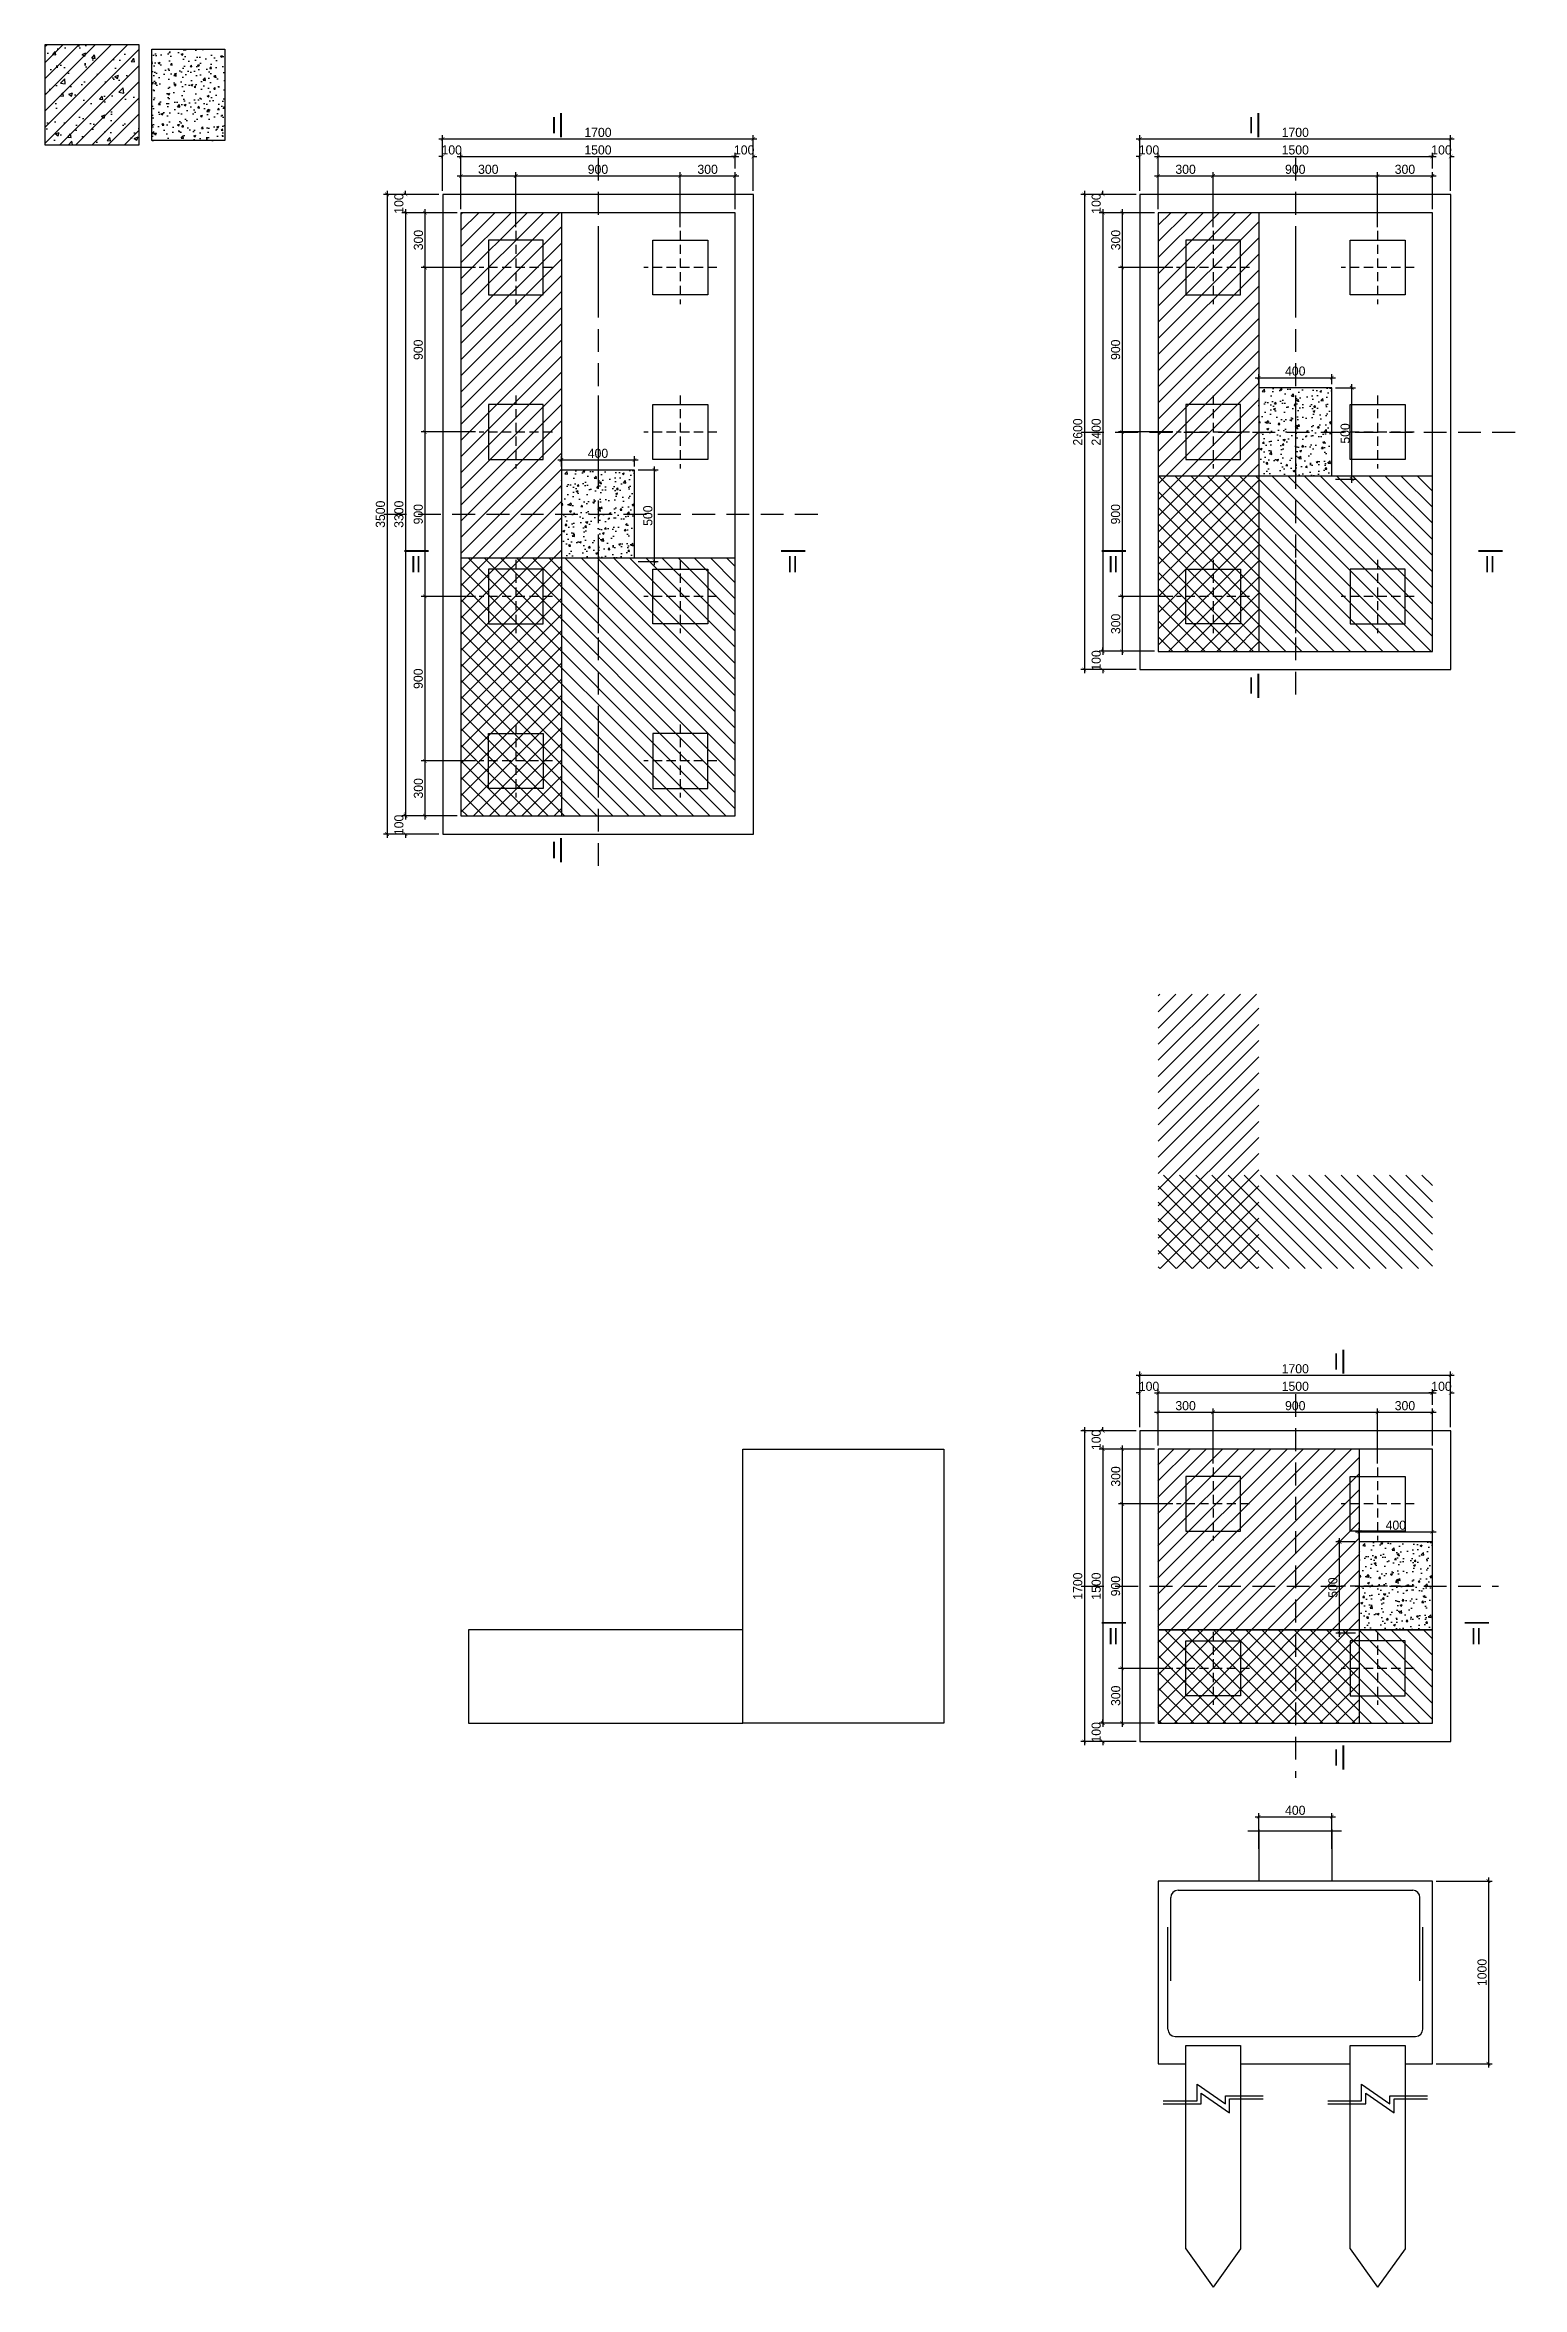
# Model space of a CAD drawing. Extents: x 394 to 18449, y -3793 to 677.
# Drawn here: x 7523 to 8332, y -2435 to -1208 of the extents above; entities that cross this region are included whole.
import ezdxf

# ---------------------------------------------------------------- set-up
doc = ezdxf.new("R2010")
doc.units = 0
doc.header["$MEASUREMENT"] = 0
doc.linetypes.add('CENTER2', pattern=[1.125, 0.75, -0.125, 0.125, -0.125])
doc.linetypes.add('HIDDEN', pattern=[0.375, 0.25, -0.125])
doc.layers.get('0').update_dxf_attribs({"linetype": 'CONTINUOUS'})
doc.layers.get('DEFPOINTS').update_dxf_attribs({"linetype": 'CONTINUOUS'})
for name, color, linetype in [('DUT', 7, 'CENTER2'), ('TEXT', 7, 'CONTINUOUS'), ('THEP', 6, 'CONTINUOUS'), ('TUONG', 7, 'CONTINUOUS')]:
    doc.layers.add(name, color=color, linetype=linetype)
doc.styles.add('DIM-NEW', font='VHELVCN.TTF')
doc.styles.add('T2', font='VTIMESN.TTF')
doc.dimstyles.new('TL10', dxfattribs={"dimtxt": 5, "dimasz": 2, "dimexe": 2, "dimexo": 2, "dimgap": 1, "dimtad": 1, "dimdec": 0, "dimlfac": 10, "dimzin": 0, "dimdsep": 46, "dimtxsty": 'T2', "dimblk": 'ARCHTICK', "dimcen": 2.5, "dimdle": 2, "dimclrd": 1, "dimclre": 1, "dimclrt": 2, "dimadec": 0, "dimazin": 0, "dimtfac": 1, "dimtdec": 0, "dimtix": 1, "dimtofl": 0, "dimtmove": 0, "dimatfit": 0, "dimldrblk": 'ARCHTICK', "dimfxl": 0, "dimtolj": 1, "dimtzin": 0, "dimlwd": -1, "dimlwe": -1, "dimarcsym": 0})
pattern_1 = [(50, (0, 0), (10.758903, -0.941282), [1.125, -12.375]), (355, (0, 0), (-2.08127, 11.282882), [0.9, -9.9]), (100.4514, (0.897, -0.078), (8.677641, 10.341593), [0.956103, -10.517132]), (46.1842, (0, 3), (16.008616, -2.482785), [1.6875, -18.5625]), (96.6356, (1.334, 2.793), (14.01994, 14.611768), [1.434154, -15.775695]), (351.1842, (0, 3), (14.01993, 14.61178), [1.35, -14.85]), (21, (1.5, 2.25), (8.953606, -6.039283), [1.125, -12.375]), (326, (1.5, 2.25), (3.64973, 10.87725), [0.9, -9.9]), (71.4514, (2.246, 1.747), (12.60334, 4.837957), [0.956103, -10.517132]), (37.5, (0, 0), (0.1823978, 4.9934078), [0, -9.78, 0, -10.05, 0, -9.9375]), (7.5, (0, 0), (3.946043, 5.9161757), [0, -5.73, 0, -9.555, 0, -3.7875]), (327.5, (-3.345, 0), (8.0073365, -0.338323), [0, -3.75, 0, -11.7, 0, -15.525]), (317.5, (-4.845, 0), (8.7477925, 1.501575), [0, -4.875, 0, -7.77, 0, -11.025])]

msp = doc.modelspace()

# ---------------------------------------------------------------- texts
at = {"layer": 'TEXT', "ltscale": 10, "style": 'DIM-NEW'}
for s, p in [('I', (7800.598, -1256.729)), ('I', (8182.098, -1256.729)), ('II', (7723.646, -1496.935)), ('II', (7929.689, -1496.935)), ('II', (8105.146, -1496.935)), ('II', (8311.189, -1496.935)), ('I', (8182.098, -1563.347)), ('I', (7800.598, -1653.347)), ('I', (8228.533, -1933.229)), ('II', (8105.146, -2083.435)), ('II', (8303.689, -2083.435)), ('I', (8228.533, -2149.847))]:
    msp.add_text(s, height=9, dxfattribs=at).set_placement(p)

# ---------------------------------------------------------------- blocks, each defined once
blk = doc.blocks.new('_ARCHTICK')
at = {"color": 0, "linetype": 'ByBlock', "const_width": 0.15}
blk.add_lwpolyline([(-0.5, -0.5), (0.5, 0.5)], dxfattribs=at)
blk = doc.blocks.new('*D72')
at = {"layer": 'DEFPOINTS', "color": 0}
for p in [(7846.1, -1435.4), (7806.1, -1440.9), (7846.1, -1440.9)]:
    blk.add_point(p, dxfattribs=at)
at = {"layer": 'TUONG', "color": 1}
for p, q in [((7804.1, -1435.4), (7848.1, -1435.4)), ((7806.1, -1438.9), (7806.1, -1433.4)), ((7846.1, -1438.9), (7846.1, -1433.4))]:
    blk.add_line(p, q, dxfattribs=at)
at = {"layer": 'TUONG', "color": 1, "xscale": 2, "yscale": 2, "zscale": 2, "rotation": 180}
blk.add_blockref('_ARCHTICK', (7806.1, -1435.4), dxfattribs=at)
at = {"layer": 'TUONG', "color": 1, "xscale": 2, "yscale": 2, "zscale": 2}
blk.add_blockref('_ARCHTICK', (7846.1, -1435.4), dxfattribs=at)
at = {"layer": 'TUONG', "color": 2, "insert": (7826.1, -1431.8), "char_height": 5, "attachment_point": 5, "style": 'T2'}
blk.add_mtext('\\A1;400', dxfattribs=at)
blk = doc.blocks.new('*D73')
at = {"layer": 'DEFPOINTS', "color": 0}
for p in [(7846.1, -1440.9), (7857, -1440.9), (7846.1, -1490.9)]:
    blk.add_point(p, dxfattribs=at)
at = {"layer": 'TUONG', "color": 1}
for p, q in [((7848.1, -1440.9), (7859, -1440.9)), ((7857, -1492.9), (7857, -1438.9)), ((7848.1, -1490.9), (7859, -1490.9))]:
    blk.add_line(p, q, dxfattribs=at)
at = {"layer": 'TUONG', "color": 1, "xscale": 2, "yscale": 2, "zscale": 2}
for p, rotation in [((7857, -1440.9), 90), ((7857, -1490.9), 270)]:
    blk.add_blockref('_ARCHTICK', p, dxfattribs=dict(at, rotation=rotation))
at = {"layer": 'TUONG', "color": 2, "insert": (7853.4, -1465.9), "char_height": 5, "attachment_point": 5, "rotation": 90, "style": 'T2'}
blk.add_mtext('\\A1;500', dxfattribs=at)
blk = doc.blocks.new('*D74')
at = {"layer": 'DEFPOINTS', "color": 0}
for p in [(7781.1, -1280), (7751.1, -1300.1), (7781.1, -1310.1)]:
    blk.add_point(p, dxfattribs=at)
at = {"layer": 'TUONG', "color": 1}
for p, q in [((7749.1, -1280), (7783.1, -1280)), ((7751.1, -1298.1), (7751.1, -1278)), ((7781.1, -1308.1), (7781.1, -1278))]:
    blk.add_line(p, q, dxfattribs=at)
at = {"layer": 'TUONG', "color": 1, "xscale": 2, "yscale": 2, "zscale": 2, "rotation": 180}
blk.add_blockref('_ARCHTICK', (7751.1, -1280), dxfattribs=at)
at = {"layer": 'TUONG', "color": 1, "xscale": 2, "yscale": 2, "zscale": 2}
blk.add_blockref('_ARCHTICK', (7781.1, -1280), dxfattribs=at)
at = {"layer": 'TUONG', "color": 2, "insert": (7766.1, -1276.4), "char_height": 5, "attachment_point": 5, "style": 'T2'}
blk.add_mtext('\\A1;300', dxfattribs=at)
blk = doc.blocks.new('*D75')
at = {"layer": 'DEFPOINTS', "color": 0}
for p in [(7871.1, -1280), (7781.1, -1310.1), (7871.1, -1310.1)]:
    blk.add_point(p, dxfattribs=at)
at = {"layer": 'TUONG', "color": 1}
for p, q in [((7779.1, -1280), (7873.1, -1280)), ((7781.1, -1308.1), (7781.1, -1278)), ((7871.1, -1308.1), (7871.1, -1278))]:
    blk.add_line(p, q, dxfattribs=at)
at = {"layer": 'TUONG', "color": 1, "xscale": 2, "yscale": 2, "zscale": 2, "rotation": 180}
blk.add_blockref('_ARCHTICK', (7781.1, -1280), dxfattribs=at)
at = {"layer": 'TUONG', "color": 1, "xscale": 2, "yscale": 2, "zscale": 2}
blk.add_blockref('_ARCHTICK', (7871.1, -1280), dxfattribs=at)
at = {"layer": 'TUONG', "color": 2, "insert": (7826.1, -1276.4), "char_height": 5, "attachment_point": 5, "style": 'T2'}
blk.add_mtext('\\A1;900', dxfattribs=at)
blk = doc.blocks.new('*D76')
at = {"layer": 'DEFPOINTS', "color": 0}
for p in [(7901.1, -1280), (7901.1, -1300.1), (7871.1, -1310.1)]:
    blk.add_point(p, dxfattribs=at)
at = {"layer": 'TUONG', "color": 1}
for p, q in [((7869.1, -1280), (7903.1, -1280)), ((7871.1, -1308.1), (7871.1, -1278)), ((7901.1, -1298.1), (7901.1, -1278))]:
    blk.add_line(p, q, dxfattribs=at)
at = {"layer": 'TUONG', "color": 1, "xscale": 2, "yscale": 2, "zscale": 2, "rotation": 180}
blk.add_blockref('_ARCHTICK', (7871.1, -1280), dxfattribs=at)
at = {"layer": 'TUONG', "color": 1, "xscale": 2, "yscale": 2, "zscale": 2}
blk.add_blockref('_ARCHTICK', (7901.1, -1280), dxfattribs=at)
at = {"layer": 'TUONG', "color": 2, "insert": (7886.1, -1276.4), "char_height": 5, "attachment_point": 5, "style": 'T2'}
blk.add_mtext('\\A1;300', dxfattribs=at)
blk = doc.blocks.new('*D77')
at = {"layer": 'DEFPOINTS', "color": 0}
for p in [(7751.1, -1269.4), (7741.1, -1290.1), (7751.1, -1298.1)]:
    blk.add_point(p, dxfattribs=at)
at = {"layer": 'TUONG', "color": 1}
for p, q in [((7741.1, -1269.4), (7739.1, -1269.4)), ((7741.1, -1288.1), (7741.1, -1267.4)), ((7751.1, -1296.1), (7751.1, -1267.4)), ((7751.1, -1269.4), (7753.1, -1269.4))]:
    blk.add_line(p, q, dxfattribs=at)
at = {"layer": 'TUONG', "color": 1, "xscale": 2, "yscale": 2, "zscale": 2}
blk.add_blockref('_ARCHTICK', (7741.1, -1269.4), dxfattribs=at)
at = {"layer": 'TUONG', "color": 1, "xscale": 2, "yscale": 2, "zscale": 2, "rotation": 180}
blk.add_blockref('_ARCHTICK', (7751.1, -1269.4), dxfattribs=at)
at = {"layer": 'TUONG', "color": 2, "insert": (7746.1, -1265.8), "char_height": 5, "attachment_point": 5, "style": 'T2'}
blk.add_mtext('\\A1;100', dxfattribs=at)
blk = doc.blocks.new('*D78')
at = {"layer": 'DEFPOINTS', "color": 0}
for p in [(7901.1, -1269.4), (7901.1, -1278), (7751.1, -1298.1)]:
    blk.add_point(p, dxfattribs=at)
at = {"layer": 'TUONG', "color": 1}
for p, q in [((7749.1, -1269.4), (7903.1, -1269.4)), ((7751.1, -1296.1), (7751.1, -1267.4)), ((7901.1, -1276), (7901.1, -1267.4))]:
    blk.add_line(p, q, dxfattribs=at)
at = {"layer": 'TUONG', "color": 1, "xscale": 2, "yscale": 2, "zscale": 2, "rotation": 180}
blk.add_blockref('_ARCHTICK', (7751.1, -1269.4), dxfattribs=at)
at = {"layer": 'TUONG', "color": 1, "xscale": 2, "yscale": 2, "zscale": 2}
blk.add_blockref('_ARCHTICK', (7901.1, -1269.4), dxfattribs=at)
at = {"layer": 'TUONG', "color": 2, "insert": (7826.1, -1265.8), "char_height": 5, "attachment_point": 5, "style": 'T2'}
blk.add_mtext('\\A1;1500', dxfattribs=at)
blk = doc.blocks.new('*D79')
at = {"layer": 'DEFPOINTS', "color": 0}
for p in [(7911.1, -1269.4), (7901.1, -1278), (7911.1, -1290.1)]:
    blk.add_point(p, dxfattribs=at)
at = {"layer": 'TUONG', "color": 1}
for p, q in [((7901.1, -1269.4), (7899.1, -1269.4)), ((7901.1, -1276), (7901.1, -1267.4)), ((7911.1, -1288.1), (7911.1, -1267.4)), ((7911.1, -1269.4), (7913.1, -1269.4))]:
    blk.add_line(p, q, dxfattribs=at)
at = {"layer": 'TUONG', "color": 1, "xscale": 2, "yscale": 2, "zscale": 2}
blk.add_blockref('_ARCHTICK', (7901.1, -1269.4), dxfattribs=at)
at = {"layer": 'TUONG', "color": 1, "xscale": 2, "yscale": 2, "zscale": 2, "rotation": 180}
blk.add_blockref('_ARCHTICK', (7911.1, -1269.4), dxfattribs=at)
at = {"layer": 'TUONG', "color": 2, "insert": (7906.1, -1265.8), "char_height": 5, "attachment_point": 5, "style": 'T2'}
blk.add_mtext('\\A1;100', dxfattribs=at)
blk = doc.blocks.new('*D80')
at = {"layer": 'DEFPOINTS', "color": 0}
for p in [(7911.1, -1259.7), (7741.1, -1269.4), (7911.1, -1269.4)]:
    blk.add_point(p, dxfattribs=at)
at = {"layer": 'TUONG', "color": 1}
for p, q in [((7739.1, -1259.7), (7913.1, -1259.7)), ((7741.1, -1267.4), (7741.1, -1257.7)), ((7911.1, -1267.4), (7911.1, -1257.7))]:
    blk.add_line(p, q, dxfattribs=at)
at = {"layer": 'TUONG', "color": 1, "xscale": 2, "yscale": 2, "zscale": 2, "rotation": 180}
blk.add_blockref('_ARCHTICK', (7741.1, -1259.7), dxfattribs=at)
at = {"layer": 'TUONG', "color": 1, "xscale": 2, "yscale": 2, "zscale": 2}
blk.add_blockref('_ARCHTICK', (7911.1, -1259.7), dxfattribs=at)
at = {"layer": 'TUONG', "color": 2, "insert": (7826.1, -1256.2), "char_height": 5, "attachment_point": 5, "style": 'T2'}
blk.add_mtext('\\A1;1700', dxfattribs=at)
blk = doc.blocks.new('*D81')
at = {"layer": 'DEFPOINTS', "color": 0}
for p in [(7751.1, -1300.1), (7731.4, -1330.1), (7761.1, -1330.1)]:
    blk.add_point(p, dxfattribs=at)
at = {"layer": 'TUONG', "color": 1}
for p, q in [((7749.1, -1300.1), (7729.4, -1300.1)), ((7731.4, -1298.1), (7731.4, -1332.1)), ((7759.1, -1330.1), (7729.4, -1330.1))]:
    blk.add_line(p, q, dxfattribs=at)
at = {"layer": 'TUONG', "color": 1, "xscale": 2, "yscale": 2, "zscale": 2}
for p, rotation in [((7731.4, -1300.1), 90), ((7731.4, -1330.1), 270)]:
    blk.add_blockref('_ARCHTICK', p, dxfattribs=dict(at, rotation=rotation))
at = {"layer": 'TUONG', "color": 2, "insert": (7727.9, -1315.1), "char_height": 5, "attachment_point": 5, "rotation": 90, "style": 'T2'}
blk.add_mtext('\\A1;300', dxfattribs=at)
blk = doc.blocks.new('*D82')
at = {"layer": 'DEFPOINTS', "color": 0}
for p in [(7761.1, -1330.1), (7731.4, -1420.1), (7761.1, -1420.1)]:
    blk.add_point(p, dxfattribs=at)
at = {"layer": 'TUONG', "color": 1}
for p, q in [((7759.1, -1330.1), (7729.4, -1330.1)), ((7731.4, -1328.1), (7731.4, -1422.1)), ((7759.1, -1420.1), (7729.4, -1420.1))]:
    blk.add_line(p, q, dxfattribs=at)
at = {"layer": 'TUONG', "color": 1, "xscale": 2, "yscale": 2, "zscale": 2}
for p, rotation in [((7731.4, -1330.1), 90), ((7731.4, -1420.1), 270)]:
    blk.add_blockref('_ARCHTICK', p, dxfattribs=dict(at, rotation=rotation))
at = {"layer": 'TUONG', "color": 2, "insert": (7727.8, -1375.1), "char_height": 5, "attachment_point": 5, "rotation": 90, "style": 'T2'}
blk.add_mtext('\\A1;900', dxfattribs=at)
blk = doc.blocks.new('*D83')
at = {"layer": 'DEFPOINTS', "color": 0}
for p in [(7761.1, -1420.1), (7731.4, -1510.1), (7761.1, -1510.1)]:
    blk.add_point(p, dxfattribs=at)
at = {"layer": 'TUONG', "color": 1}
for p, q in [((7759.1, -1420.1), (7729.4, -1420.1)), ((7731.4, -1418.1), (7731.4, -1512.1)), ((7759.1, -1510.1), (7729.4, -1510.1))]:
    blk.add_line(p, q, dxfattribs=at)
at = {"layer": 'TUONG', "color": 1, "xscale": 2, "yscale": 2, "zscale": 2}
for p, rotation in [((7731.4, -1420.1), 90), ((7731.4, -1510.1), 270)]:
    blk.add_blockref('_ARCHTICK', p, dxfattribs=dict(at, rotation=rotation))
at = {"layer": 'TUONG', "color": 2, "insert": (7727.8, -1465.1), "char_height": 5, "attachment_point": 5, "rotation": 90, "style": 'T2'}
blk.add_mtext('\\A1;900', dxfattribs=at)
blk = doc.blocks.new('*D84')
at = {"layer": 'DEFPOINTS', "color": 0}
for p in [(7761.1, -1510.1), (7731.4, -1600.1), (7761.1, -1600.1)]:
    blk.add_point(p, dxfattribs=at)
at = {"layer": 'TUONG', "color": 1}
for p, q in [((7731.4, -1508.1), (7731.4, -1602.1)), ((7759.1, -1510.1), (7729.4, -1510.1)), ((7759.1, -1600.1), (7729.4, -1600.1))]:
    blk.add_line(p, q, dxfattribs=at)
at = {"layer": 'TUONG', "color": 1, "xscale": 2, "yscale": 2, "zscale": 2}
for p, rotation in [((7731.4, -1510.1), 90), ((7731.4, -1600.1), 270)]:
    blk.add_blockref('_ARCHTICK', p, dxfattribs=dict(at, rotation=rotation))
at = {"layer": 'TUONG', "color": 2, "insert": (7727.8, -1555.1), "char_height": 5, "attachment_point": 5, "rotation": 90, "style": 'T2'}
blk.add_mtext('\\A1;900', dxfattribs=at)
blk = doc.blocks.new('*D85')
at = {"layer": 'DEFPOINTS', "color": 0}
for p in [(7761.1, -1600.1), (7731.4, -1630.1), (7751.1, -1630.1)]:
    blk.add_point(p, dxfattribs=at)
at = {"layer": 'TUONG', "color": 1}
for p, q in [((7759.1, -1600.1), (7729.4, -1600.1)), ((7731.4, -1598.1), (7731.4, -1632.1)), ((7749.1, -1630.1), (7729.4, -1630.1))]:
    blk.add_line(p, q, dxfattribs=at)
at = {"layer": 'TUONG', "color": 1, "xscale": 2, "yscale": 2, "zscale": 2}
for p, rotation in [((7731.4, -1600.1), 90), ((7731.4, -1630.1), 270)]:
    blk.add_blockref('_ARCHTICK', p, dxfattribs=dict(at, rotation=rotation))
at = {"layer": 'TUONG', "color": 2, "insert": (7727.9, -1615.1), "char_height": 5, "attachment_point": 5, "rotation": 90, "style": 'T2'}
blk.add_mtext('\\A1;300', dxfattribs=at)
blk = doc.blocks.new('*D86')
at = {"layer": 'DEFPOINTS', "color": 0}
for p in [(7720.8, -1300.1), (7741.1, -1290.1), (7741.1, -1300.1)]:
    blk.add_point(p, dxfattribs=at)
at = {"layer": 'TUONG', "color": 1}
for p, q in [((7720.8, -1290.1), (7720.8, -1288.1)), ((7739.1, -1290.1), (7718.8, -1290.1)), ((7739.1, -1300.1), (7718.8, -1300.1)), ((7720.8, -1300.1), (7720.8, -1302.1))]:
    blk.add_line(p, q, dxfattribs=at)
at = {"layer": 'TUONG', "color": 1, "xscale": 2, "yscale": 2, "zscale": 2}
for p, rotation in [((7720.8, -1290.1), 270), ((7720.8, -1300.1), 90)]:
    blk.add_blockref('_ARCHTICK', p, dxfattribs=dict(at, rotation=rotation))
at = {"layer": 'TUONG', "color": 2, "insert": (7717.2, -1295.1), "char_height": 5, "attachment_point": 5, "rotation": 90, "style": 'T2'}
blk.add_mtext('\\A1;100', dxfattribs=at)
blk = doc.blocks.new('*D87')
at = {"layer": 'DEFPOINTS', "color": 0}
for p in [(7729.4, -1630.1), (7720.8, -1640.1), (7741.1, -1640.1)]:
    blk.add_point(p, dxfattribs=at)
at = {"layer": 'TUONG', "color": 1}
for p, q in [((7727.4, -1630.1), (7718.8, -1630.1)), ((7720.8, -1630.1), (7720.8, -1628.1)), ((7739.1, -1640.1), (7718.8, -1640.1)), ((7720.8, -1640.1), (7720.8, -1642.1))]:
    blk.add_line(p, q, dxfattribs=at)
at = {"layer": 'TUONG', "color": 1, "xscale": 2, "yscale": 2, "zscale": 2}
for p, rotation in [((7720.8, -1630.1), 270), ((7720.8, -1640.1), 90)]:
    blk.add_blockref('_ARCHTICK', p, dxfattribs=dict(at, rotation=rotation))
at = {"layer": 'TUONG', "color": 2, "insert": (7717.2, -1635.1), "char_height": 5, "attachment_point": 5, "rotation": 90, "style": 'T2'}
blk.add_mtext('\\A1;100', dxfattribs=at)
blk = doc.blocks.new('*D88')
at = {"layer": 'DEFPOINTS', "color": 0}
for p in [(7720.8, -1290.1), (7710.7, -1640.1), (7720.8, -1640.1)]:
    blk.add_point(p, dxfattribs=at)
at = {"layer": 'TUONG', "color": 1}
for p, q in [((7710.7, -1288.1), (7710.7, -1642.1)), ((7718.8, -1290.1), (7708.7, -1290.1)), ((7718.8, -1640.1), (7708.7, -1640.1))]:
    blk.add_line(p, q, dxfattribs=at)
at = {"layer": 'TUONG', "color": 1, "xscale": 2, "yscale": 2, "zscale": 2}
for p, rotation in [((7710.7, -1290.1), 90), ((7710.7, -1640.1), 270)]:
    blk.add_blockref('_ARCHTICK', p, dxfattribs=dict(at, rotation=rotation))
at = {"layer": 'TUONG', "color": 2, "insert": (7707.1, -1465.1), "char_height": 5, "attachment_point": 5, "rotation": 90, "style": 'T2'}
blk.add_mtext('\\A1;3500', dxfattribs=at)
blk = doc.blocks.new('*D89')
at = {"layer": 'DEFPOINTS', "color": 0}
for p in [(7731.4, -1300.1), (7720.8, -1630.1), (7731.4, -1630.1)]:
    blk.add_point(p, dxfattribs=at)
at = {"layer": 'TUONG', "color": 1}
for p, q in [((7729.4, -1300.1), (7718.8, -1300.1)), ((7720.8, -1298.1), (7720.8, -1632.1)), ((7729.4, -1630.1), (7718.8, -1630.1))]:
    blk.add_line(p, q, dxfattribs=at)
at = {"layer": 'TUONG', "color": 1, "xscale": 2, "yscale": 2, "zscale": 2}
for p, rotation in [((7720.8, -1300.1), 90), ((7720.8, -1630.1), 270)]:
    blk.add_blockref('_ARCHTICK', p, dxfattribs=dict(at, rotation=rotation))
at = {"layer": 'TUONG', "color": 2, "insert": (7717.2, -1465.1), "char_height": 5, "attachment_point": 5, "rotation": 90, "style": 'T2'}
blk.add_mtext('\\A1;3300', dxfattribs=at)
blk = doc.blocks.new('*D143')
at = {"layer": 'DEFPOINTS', "color": 0}
for p in [(8112.9, -1300.1), (8102.3, -1540.1), (8112.9, -1540.1)]:
    blk.add_point(p, dxfattribs=at)
at = {"layer": 'TUONG', "color": 1}
for p, q in [((8110.9, -1300.1), (8100.3, -1300.1)), ((8102.3, -1298.1), (8102.3, -1542.1)), ((8110.9, -1540.1), (8100.3, -1540.1))]:
    blk.add_line(p, q, dxfattribs=at)
at = {"layer": 'TUONG', "color": 1, "xscale": 2, "yscale": 2, "zscale": 2}
for p, rotation in [((8102.3, -1300.1), 90), ((8102.3, -1540.1), 270)]:
    blk.add_blockref('_ARCHTICK', p, dxfattribs=dict(at, rotation=rotation))
at = {"layer": 'TUONG', "color": 2, "insert": (8098.7, -1420.1), "char_height": 5, "attachment_point": 5, "rotation": 90, "style": 'T2'}
blk.add_mtext('\\A1;2400', dxfattribs=at)
blk = doc.blocks.new('*D142')
at = {"layer": 'DEFPOINTS', "color": 0}
for p in [(8102.3, -1290.1), (8092.2, -1550.1), (8102.3, -1550.1)]:
    blk.add_point(p, dxfattribs=at)
at = {"layer": 'TUONG', "color": 1}
for p, q in [((8092.2, -1288.1), (8092.2, -1552.1)), ((8100.3, -1290.1), (8090.2, -1290.1)), ((8100.3, -1550.1), (8090.2, -1550.1))]:
    blk.add_line(p, q, dxfattribs=at)
at = {"layer": 'TUONG', "color": 1, "xscale": 2, "yscale": 2, "zscale": 2}
for p, rotation in [((8092.2, -1290.1), 90), ((8092.2, -1550.1), 270)]:
    blk.add_blockref('_ARCHTICK', p, dxfattribs=dict(at, rotation=rotation))
at = {"layer": 'TUONG', "color": 2, "insert": (8088.6, -1420.1), "char_height": 5, "attachment_point": 5, "rotation": 90, "style": 'T2'}
blk.add_mtext('\\A1;2600', dxfattribs=at)
blk = doc.blocks.new('*D141')
at = {"layer": 'DEFPOINTS', "color": 0}
for p in [(8110.9, -1540.1), (8102.3, -1550.1), (8122.6, -1550.1)]:
    blk.add_point(p, dxfattribs=at)
at = {"layer": 'TUONG', "color": 1}
for p, q in [((8108.9, -1540.1), (8100.3, -1540.1)), ((8102.3, -1540.1), (8102.3, -1538.1)), ((8120.6, -1550.1), (8100.3, -1550.1)), ((8102.3, -1550.1), (8102.3, -1552.1))]:
    blk.add_line(p, q, dxfattribs=at)
at = {"layer": 'TUONG', "color": 1, "xscale": 2, "yscale": 2, "zscale": 2}
for p, rotation in [((8102.3, -1540.1), 270), ((8102.3, -1550.1), 90)]:
    blk.add_blockref('_ARCHTICK', p, dxfattribs=dict(at, rotation=rotation))
at = {"layer": 'TUONG', "color": 2, "insert": (8098.7, -1545.1), "char_height": 5, "attachment_point": 5, "rotation": 90, "style": 'T2'}
blk.add_mtext('\\A1;100', dxfattribs=at)
blk = doc.blocks.new('*D140')
at = {"layer": 'DEFPOINTS', "color": 0}
for p in [(8102.3, -1300.1), (8122.6, -1290.1), (8122.6, -1300.1)]:
    blk.add_point(p, dxfattribs=at)
at = {"layer": 'TUONG', "color": 1}
for p, q in [((8102.3, -1290.1), (8102.3, -1288.1)), ((8120.6, -1290.1), (8100.3, -1290.1)), ((8120.6, -1300.1), (8100.3, -1300.1)), ((8102.3, -1300.1), (8102.3, -1302.1))]:
    blk.add_line(p, q, dxfattribs=at)
at = {"layer": 'TUONG', "color": 1, "xscale": 2, "yscale": 2, "zscale": 2}
for p, rotation in [((8102.3, -1290.1), 270), ((8102.3, -1300.1), 90)]:
    blk.add_blockref('_ARCHTICK', p, dxfattribs=dict(at, rotation=rotation))
at = {"layer": 'TUONG', "color": 2, "insert": (8098.7, -1295.1), "char_height": 5, "attachment_point": 5, "rotation": 90, "style": 'T2'}
blk.add_mtext('\\A1;100', dxfattribs=at)
blk = doc.blocks.new('*D139')
at = {"layer": 'DEFPOINTS', "color": 0}
for p in [(8142.6, -1510.1), (8112.9, -1540.1), (8132.6, -1540.1)]:
    blk.add_point(p, dxfattribs=at)
at = {"layer": 'TUONG', "color": 1}
for p, q in [((8112.9, -1508.1), (8112.9, -1542.1)), ((8140.6, -1510.1), (8110.9, -1510.1)), ((8130.6, -1540.1), (8110.9, -1540.1))]:
    blk.add_line(p, q, dxfattribs=at)
at = {"layer": 'TUONG', "color": 1, "xscale": 2, "yscale": 2, "zscale": 2}
for p, rotation in [((8112.9, -1510.1), 90), ((8112.9, -1540.1), 270)]:
    blk.add_blockref('_ARCHTICK', p, dxfattribs=dict(at, rotation=rotation))
at = {"layer": 'TUONG', "color": 2, "insert": (8109.4, -1525.1), "char_height": 5, "attachment_point": 5, "rotation": 90, "style": 'T2'}
blk.add_mtext('\\A1;300', dxfattribs=at)
blk = doc.blocks.new('*D138')
at = {"layer": 'DEFPOINTS', "color": 0}
for p in [(8142.6, -1420.1), (8112.9, -1510.1), (8142.6, -1510.1)]:
    blk.add_point(p, dxfattribs=at)
at = {"layer": 'TUONG', "color": 1}
for p, q in [((8140.6, -1420.1), (8110.9, -1420.1)), ((8112.9, -1418.1), (8112.9, -1512.1)), ((8140.6, -1510.1), (8110.9, -1510.1))]:
    blk.add_line(p, q, dxfattribs=at)
at = {"layer": 'TUONG', "color": 1, "xscale": 2, "yscale": 2, "zscale": 2}
for p, rotation in [((8112.9, -1420.1), 90), ((8112.9, -1510.1), 270)]:
    blk.add_blockref('_ARCHTICK', p, dxfattribs=dict(at, rotation=rotation))
at = {"layer": 'TUONG', "color": 2, "insert": (8109.3, -1465.1), "char_height": 5, "attachment_point": 5, "rotation": 90, "style": 'T2'}
blk.add_mtext('\\A1;900', dxfattribs=at)
blk = doc.blocks.new('*D137')
at = {"layer": 'DEFPOINTS', "color": 0}
for p in [(8142.6, -1330.1), (8112.9, -1420.1), (8142.6, -1420.1)]:
    blk.add_point(p, dxfattribs=at)
at = {"layer": 'TUONG', "color": 1}
for p, q in [((8140.6, -1330.1), (8110.9, -1330.1)), ((8112.9, -1328.1), (8112.9, -1422.1)), ((8140.6, -1420.1), (8110.9, -1420.1))]:
    blk.add_line(p, q, dxfattribs=at)
at = {"layer": 'TUONG', "color": 1, "xscale": 2, "yscale": 2, "zscale": 2}
for p, rotation in [((8112.9, -1330.1), 90), ((8112.9, -1420.1), 270)]:
    blk.add_blockref('_ARCHTICK', p, dxfattribs=dict(at, rotation=rotation))
at = {"layer": 'TUONG', "color": 2, "insert": (8109.3, -1375.1), "char_height": 5, "attachment_point": 5, "rotation": 90, "style": 'T2'}
blk.add_mtext('\\A1;900', dxfattribs=at)
blk = doc.blocks.new('*D136')
at = {"layer": 'DEFPOINTS', "color": 0}
for p in [(8132.6, -1300.1), (8112.9, -1330.1), (8142.6, -1330.1)]:
    blk.add_point(p, dxfattribs=at)
at = {"layer": 'TUONG', "color": 1}
for p, q in [((8130.6, -1300.1), (8110.9, -1300.1)), ((8112.9, -1298.1), (8112.9, -1332.1)), ((8140.6, -1330.1), (8110.9, -1330.1))]:
    blk.add_line(p, q, dxfattribs=at)
at = {"layer": 'TUONG', "color": 1, "xscale": 2, "yscale": 2, "zscale": 2}
for p, rotation in [((8112.9, -1300.1), 90), ((8112.9, -1330.1), 270)]:
    blk.add_blockref('_ARCHTICK', p, dxfattribs=dict(at, rotation=rotation))
at = {"layer": 'TUONG', "color": 2, "insert": (8109.4, -1315.1), "char_height": 5, "attachment_point": 5, "rotation": 90, "style": 'T2'}
blk.add_mtext('\\A1;300', dxfattribs=at)
blk = doc.blocks.new('*D135')
at = {"layer": 'DEFPOINTS', "color": 0}
for p in [(8292.6, -1259.7), (8122.6, -1269.4), (8292.6, -1269.4)]:
    blk.add_point(p, dxfattribs=at)
at = {"layer": 'TUONG', "color": 1}
for p, q in [((8120.6, -1259.7), (8294.6, -1259.7)), ((8122.6, -1267.4), (8122.6, -1257.7)), ((8292.6, -1267.4), (8292.6, -1257.7))]:
    blk.add_line(p, q, dxfattribs=at)
at = {"layer": 'TUONG', "color": 1, "xscale": 2, "yscale": 2, "zscale": 2, "rotation": 180}
blk.add_blockref('_ARCHTICK', (8122.6, -1259.7), dxfattribs=at)
at = {"layer": 'TUONG', "color": 1, "xscale": 2, "yscale": 2, "zscale": 2}
blk.add_blockref('_ARCHTICK', (8292.6, -1259.7), dxfattribs=at)
at = {"layer": 'TUONG', "color": 2, "insert": (8207.6, -1256.2), "char_height": 5, "attachment_point": 5, "style": 'T2'}
blk.add_mtext('\\A1;1700', dxfattribs=at)
blk = doc.blocks.new('*D134')
at = {"layer": 'DEFPOINTS', "color": 0}
for p in [(8292.6, -1269.4), (8282.6, -1278), (8292.6, -1290.1)]:
    blk.add_point(p, dxfattribs=at)
at = {"layer": 'TUONG', "color": 1}
for p, q in [((8282.6, -1269.4), (8280.6, -1269.4)), ((8282.6, -1276), (8282.6, -1267.4)), ((8292.6, -1288.1), (8292.6, -1267.4)), ((8292.6, -1269.4), (8294.6, -1269.4))]:
    blk.add_line(p, q, dxfattribs=at)
at = {"layer": 'TUONG', "color": 1, "xscale": 2, "yscale": 2, "zscale": 2}
blk.add_blockref('_ARCHTICK', (8282.6, -1269.4), dxfattribs=at)
at = {"layer": 'TUONG', "color": 1, "xscale": 2, "yscale": 2, "zscale": 2, "rotation": 180}
blk.add_blockref('_ARCHTICK', (8292.6, -1269.4), dxfattribs=at)
at = {"layer": 'TUONG', "color": 2, "insert": (8287.6, -1265.8), "char_height": 5, "attachment_point": 5, "style": 'T2'}
blk.add_mtext('\\A1;100', dxfattribs=at)
blk = doc.blocks.new('*D133')
at = {"layer": 'DEFPOINTS', "color": 0}
for p in [(8282.6, -1269.4), (8282.6, -1278), (8132.6, -1298.1)]:
    blk.add_point(p, dxfattribs=at)
at = {"layer": 'TUONG', "color": 1}
for p, q in [((8130.6, -1269.4), (8284.6, -1269.4)), ((8132.6, -1296.1), (8132.6, -1267.4)), ((8282.6, -1276), (8282.6, -1267.4))]:
    blk.add_line(p, q, dxfattribs=at)
at = {"layer": 'TUONG', "color": 1, "xscale": 2, "yscale": 2, "zscale": 2, "rotation": 180}
blk.add_blockref('_ARCHTICK', (8132.6, -1269.4), dxfattribs=at)
at = {"layer": 'TUONG', "color": 1, "xscale": 2, "yscale": 2, "zscale": 2}
blk.add_blockref('_ARCHTICK', (8282.6, -1269.4), dxfattribs=at)
at = {"layer": 'TUONG', "color": 2, "insert": (8207.6, -1265.8), "char_height": 5, "attachment_point": 5, "style": 'T2'}
blk.add_mtext('\\A1;1500', dxfattribs=at)
blk = doc.blocks.new('*D132')
at = {"layer": 'DEFPOINTS', "color": 0}
for p in [(8132.6, -1269.4), (8122.6, -1290.1), (8132.6, -1298.1)]:
    blk.add_point(p, dxfattribs=at)
at = {"layer": 'TUONG', "color": 1}
for p, q in [((8122.6, -1269.4), (8120.6, -1269.4)), ((8122.6, -1288.1), (8122.6, -1267.4)), ((8132.6, -1296.1), (8132.6, -1267.4)), ((8132.6, -1269.4), (8134.6, -1269.4))]:
    blk.add_line(p, q, dxfattribs=at)
at = {"layer": 'TUONG', "color": 1, "xscale": 2, "yscale": 2, "zscale": 2}
blk.add_blockref('_ARCHTICK', (8122.6, -1269.4), dxfattribs=at)
at = {"layer": 'TUONG', "color": 1, "xscale": 2, "yscale": 2, "zscale": 2, "rotation": 180}
blk.add_blockref('_ARCHTICK', (8132.6, -1269.4), dxfattribs=at)
at = {"layer": 'TUONG', "color": 2, "insert": (8127.6, -1265.8), "char_height": 5, "attachment_point": 5, "style": 'T2'}
blk.add_mtext('\\A1;100', dxfattribs=at)
blk = doc.blocks.new('*D131')
at = {"layer": 'DEFPOINTS', "color": 0}
for p in [(8282.6, -1280), (8282.6, -1300.1), (8252.6, -1310.1)]:
    blk.add_point(p, dxfattribs=at)
at = {"layer": 'TUONG', "color": 1}
for p, q in [((8250.6, -1280), (8284.6, -1280)), ((8252.6, -1308.1), (8252.6, -1278)), ((8282.6, -1298.1), (8282.6, -1278))]:
    blk.add_line(p, q, dxfattribs=at)
at = {"layer": 'TUONG', "color": 1, "xscale": 2, "yscale": 2, "zscale": 2, "rotation": 180}
blk.add_blockref('_ARCHTICK', (8252.6, -1280), dxfattribs=at)
at = {"layer": 'TUONG', "color": 1, "xscale": 2, "yscale": 2, "zscale": 2}
blk.add_blockref('_ARCHTICK', (8282.6, -1280), dxfattribs=at)
at = {"layer": 'TUONG', "color": 2, "insert": (8267.6, -1276.4), "char_height": 5, "attachment_point": 5, "style": 'T2'}
blk.add_mtext('\\A1;300', dxfattribs=at)
blk = doc.blocks.new('*D130')
at = {"layer": 'DEFPOINTS', "color": 0}
for p in [(8252.6, -1280), (8162.6, -1310.1), (8252.6, -1310.1)]:
    blk.add_point(p, dxfattribs=at)
at = {"layer": 'TUONG', "color": 1}
for p, q in [((8160.6, -1280), (8254.6, -1280)), ((8162.6, -1308.1), (8162.6, -1278)), ((8252.6, -1308.1), (8252.6, -1278))]:
    blk.add_line(p, q, dxfattribs=at)
at = {"layer": 'TUONG', "color": 1, "xscale": 2, "yscale": 2, "zscale": 2, "rotation": 180}
blk.add_blockref('_ARCHTICK', (8162.6, -1280), dxfattribs=at)
at = {"layer": 'TUONG', "color": 1, "xscale": 2, "yscale": 2, "zscale": 2}
blk.add_blockref('_ARCHTICK', (8252.6, -1280), dxfattribs=at)
at = {"layer": 'TUONG', "color": 2, "insert": (8207.6, -1276.4), "char_height": 5, "attachment_point": 5, "style": 'T2'}
blk.add_mtext('\\A1;900', dxfattribs=at)
blk = doc.blocks.new('*D129')
at = {"layer": 'DEFPOINTS', "color": 0}
for p in [(8162.6, -1280), (8132.6, -1300.1), (8162.6, -1310.1)]:
    blk.add_point(p, dxfattribs=at)
at = {"layer": 'TUONG', "color": 1}
for p, q in [((8130.6, -1280), (8164.6, -1280)), ((8132.6, -1298.1), (8132.6, -1278)), ((8162.6, -1308.1), (8162.6, -1278))]:
    blk.add_line(p, q, dxfattribs=at)
at = {"layer": 'TUONG', "color": 1, "xscale": 2, "yscale": 2, "zscale": 2, "rotation": 180}
blk.add_blockref('_ARCHTICK', (8132.6, -1280), dxfattribs=at)
at = {"layer": 'TUONG', "color": 1, "xscale": 2, "yscale": 2, "zscale": 2}
blk.add_blockref('_ARCHTICK', (8162.6, -1280), dxfattribs=at)
at = {"layer": 'TUONG', "color": 2, "insert": (8147.6, -1276.4), "char_height": 5, "attachment_point": 5, "style": 'T2'}
blk.add_mtext('\\A1;300', dxfattribs=at)
blk = doc.blocks.new('*D128')
at = {"layer": 'DEFPOINTS', "color": 0}
for p in [(8227.6, -1395.9), (8238.5, -1395.9), (8227.6, -1445.9)]:
    blk.add_point(p, dxfattribs=at)
at = {"layer": 'TUONG', "color": 1}
for p, q in [((8229.6, -1395.9), (8240.5, -1395.9)), ((8238.5, -1447.9), (8238.5, -1393.9)), ((8229.6, -1445.9), (8240.5, -1445.9))]:
    blk.add_line(p, q, dxfattribs=at)
at = {"layer": 'TUONG', "color": 1, "xscale": 2, "yscale": 2, "zscale": 2}
for p, rotation in [((8238.5, -1395.9), 90), ((8238.5, -1445.9), 270)]:
    blk.add_blockref('_ARCHTICK', p, dxfattribs=dict(at, rotation=rotation))
at = {"layer": 'TUONG', "color": 2, "insert": (8234.9, -1420.9), "char_height": 5, "attachment_point": 5, "rotation": 90, "style": 'T2'}
blk.add_mtext('\\A1;500', dxfattribs=at)
blk = doc.blocks.new('*D127')
at = {"layer": 'DEFPOINTS', "color": 0}
for p in [(8187.6, -1395.9), (8227.6, -1390.4), (8227.6, -1395.9)]:
    blk.add_point(p, dxfattribs=at)
at = {"layer": 'TUONG', "color": 1}
for p, q in [((8185.6, -1390.4), (8229.6, -1390.4)), ((8187.6, -1393.9), (8187.6, -1388.4)), ((8227.6, -1393.9), (8227.6, -1388.4))]:
    blk.add_line(p, q, dxfattribs=at)
at = {"layer": 'TUONG', "color": 1, "xscale": 2, "yscale": 2, "zscale": 2, "rotation": 180}
blk.add_blockref('_ARCHTICK', (8187.6, -1390.4), dxfattribs=at)
at = {"layer": 'TUONG', "color": 1, "xscale": 2, "yscale": 2, "zscale": 2}
blk.add_blockref('_ARCHTICK', (8227.6, -1390.4), dxfattribs=at)
at = {"layer": 'TUONG', "color": 2, "insert": (8207.6, -1386.8), "char_height": 5, "attachment_point": 5, "style": 'T2'}
blk.add_mtext('\\A1;400', dxfattribs=at)
blk = doc.blocks.new('*D180')
at = {"layer": 'DEFPOINTS', "color": 0}
for p in [(8282.6, -2021.9), (8242.6, -2027.4), (8282.6, -2027.4)]:
    blk.add_point(p, dxfattribs=at)
at = {"layer": 'TUONG', "color": 1}
for p, q in [((8240.6, -2021.9), (8284.6, -2021.9)), ((8242.6, -2025.4), (8242.6, -2019.9)), ((8282.6, -2025.4), (8282.6, -2019.9))]:
    blk.add_line(p, q, dxfattribs=at)
at = {"layer": 'TUONG', "color": 1, "xscale": 2, "yscale": 2, "zscale": 2, "rotation": 180}
blk.add_blockref('_ARCHTICK', (8242.6, -2021.9), dxfattribs=at)
at = {"layer": 'TUONG', "color": 1, "xscale": 2, "yscale": 2, "zscale": 2}
blk.add_blockref('_ARCHTICK', (8282.6, -2021.9), dxfattribs=at)
at = {"layer": 'TUONG', "color": 2, "insert": (8262.6, -2018.3), "char_height": 5, "attachment_point": 5, "style": 'T2'}
blk.add_mtext('\\A1;400', dxfattribs=at)
blk = doc.blocks.new('*D178')
at = {"layer": 'DEFPOINTS', "color": 0}
for p in [(8162.6, -1956.5), (8132.6, -1976.6), (8162.6, -1986.6)]:
    blk.add_point(p, dxfattribs=at)
at = {"layer": 'TUONG', "color": 1}
for p, q in [((8130.6, -1956.5), (8164.6, -1956.5)), ((8132.6, -1974.6), (8132.6, -1954.5)), ((8162.6, -1984.6), (8162.6, -1954.5))]:
    blk.add_line(p, q, dxfattribs=at)
at = {"layer": 'TUONG', "color": 1, "xscale": 2, "yscale": 2, "zscale": 2, "rotation": 180}
blk.add_blockref('_ARCHTICK', (8132.6, -1956.5), dxfattribs=at)
at = {"layer": 'TUONG', "color": 1, "xscale": 2, "yscale": 2, "zscale": 2}
blk.add_blockref('_ARCHTICK', (8162.6, -1956.5), dxfattribs=at)
at = {"layer": 'TUONG', "color": 2, "insert": (8147.6, -1952.9), "char_height": 5, "attachment_point": 5, "style": 'T2'}
blk.add_mtext('\\A1;300', dxfattribs=at)
blk = doc.blocks.new('*D177')
at = {"layer": 'DEFPOINTS', "color": 0}
for p in [(8252.6, -1956.5), (8162.6, -1986.6), (8252.6, -1986.6)]:
    blk.add_point(p, dxfattribs=at)
at = {"layer": 'TUONG', "color": 1}
for p, q in [((8160.6, -1956.5), (8254.6, -1956.5)), ((8162.6, -1984.6), (8162.6, -1954.5)), ((8252.6, -1984.6), (8252.6, -1954.5))]:
    blk.add_line(p, q, dxfattribs=at)
at = {"layer": 'TUONG', "color": 1, "xscale": 2, "yscale": 2, "zscale": 2, "rotation": 180}
blk.add_blockref('_ARCHTICK', (8162.6, -1956.5), dxfattribs=at)
at = {"layer": 'TUONG', "color": 1, "xscale": 2, "yscale": 2, "zscale": 2}
blk.add_blockref('_ARCHTICK', (8252.6, -1956.5), dxfattribs=at)
at = {"layer": 'TUONG', "color": 2, "insert": (8207.6, -1952.9), "char_height": 5, "attachment_point": 5, "style": 'T2'}
blk.add_mtext('\\A1;900', dxfattribs=at)
blk = doc.blocks.new('*D176')
at = {"layer": 'DEFPOINTS', "color": 0}
for p in [(8282.6, -1956.5), (8252.6, -1986.6), (8282.6, -1976.6)]:
    blk.add_point(p, dxfattribs=at)
at = {"layer": 'TUONG', "color": 1}
for p, q in [((8250.6, -1956.5), (8284.6, -1956.5)), ((8252.6, -1984.6), (8252.6, -1954.5)), ((8282.6, -1974.6), (8282.6, -1954.5))]:
    blk.add_line(p, q, dxfattribs=at)
at = {"layer": 'TUONG', "color": 1, "xscale": 2, "yscale": 2, "zscale": 2, "rotation": 180}
blk.add_blockref('_ARCHTICK', (8252.6, -1956.5), dxfattribs=at)
at = {"layer": 'TUONG', "color": 1, "xscale": 2, "yscale": 2, "zscale": 2}
blk.add_blockref('_ARCHTICK', (8282.6, -1956.5), dxfattribs=at)
at = {"layer": 'TUONG', "color": 2, "insert": (8267.6, -1952.9), "char_height": 5, "attachment_point": 5, "style": 'T2'}
blk.add_mtext('\\A1;300', dxfattribs=at)
blk = doc.blocks.new('*D175')
at = {"layer": 'DEFPOINTS', "color": 0}
for p in [(8132.6, -1945.9), (8122.6, -1966.6), (8132.6, -1974.6)]:
    blk.add_point(p, dxfattribs=at)
at = {"layer": 'TUONG', "color": 1}
for p, q in [((8122.6, -1945.9), (8120.6, -1945.9)), ((8122.6, -1964.6), (8122.6, -1943.9)), ((8132.6, -1972.6), (8132.6, -1943.9)), ((8132.6, -1945.9), (8134.6, -1945.9))]:
    blk.add_line(p, q, dxfattribs=at)
at = {"layer": 'TUONG', "color": 1, "xscale": 2, "yscale": 2, "zscale": 2}
blk.add_blockref('_ARCHTICK', (8122.6, -1945.9), dxfattribs=at)
at = {"layer": 'TUONG', "color": 1, "xscale": 2, "yscale": 2, "zscale": 2, "rotation": 180}
blk.add_blockref('_ARCHTICK', (8132.6, -1945.9), dxfattribs=at)
at = {"layer": 'TUONG', "color": 2, "insert": (8127.6, -1942.3), "char_height": 5, "attachment_point": 5, "style": 'T2'}
blk.add_mtext('\\A1;100', dxfattribs=at)
blk = doc.blocks.new('*D174')
at = {"layer": 'DEFPOINTS', "color": 0}
for p in [(8282.6, -1945.9), (8282.6, -1954.5), (8132.6, -1974.6)]:
    blk.add_point(p, dxfattribs=at)
at = {"layer": 'TUONG', "color": 1}
for p, q in [((8130.6, -1945.9), (8284.6, -1945.9)), ((8132.6, -1972.6), (8132.6, -1943.9)), ((8282.6, -1952.5), (8282.6, -1943.9))]:
    blk.add_line(p, q, dxfattribs=at)
at = {"layer": 'TUONG', "color": 1, "xscale": 2, "yscale": 2, "zscale": 2, "rotation": 180}
blk.add_blockref('_ARCHTICK', (8132.6, -1945.9), dxfattribs=at)
at = {"layer": 'TUONG', "color": 1, "xscale": 2, "yscale": 2, "zscale": 2}
blk.add_blockref('_ARCHTICK', (8282.6, -1945.9), dxfattribs=at)
at = {"layer": 'TUONG', "color": 2, "insert": (8207.6, -1942.3), "char_height": 5, "attachment_point": 5, "style": 'T2'}
blk.add_mtext('\\A1;1500', dxfattribs=at)
blk = doc.blocks.new('*D173')
at = {"layer": 'DEFPOINTS', "color": 0}
for p in [(8292.6, -1945.9), (8282.6, -1954.5), (8292.6, -1966.6)]:
    blk.add_point(p, dxfattribs=at)
at = {"layer": 'TUONG', "color": 1}
for p, q in [((8282.6, -1945.9), (8280.6, -1945.9)), ((8282.6, -1952.5), (8282.6, -1943.9)), ((8292.6, -1964.6), (8292.6, -1943.9)), ((8292.6, -1945.9), (8294.6, -1945.9))]:
    blk.add_line(p, q, dxfattribs=at)
at = {"layer": 'TUONG', "color": 1, "xscale": 2, "yscale": 2, "zscale": 2}
blk.add_blockref('_ARCHTICK', (8282.6, -1945.9), dxfattribs=at)
at = {"layer": 'TUONG', "color": 1, "xscale": 2, "yscale": 2, "zscale": 2, "rotation": 180}
blk.add_blockref('_ARCHTICK', (8292.6, -1945.9), dxfattribs=at)
at = {"layer": 'TUONG', "color": 2, "insert": (8287.6, -1942.3), "char_height": 5, "attachment_point": 5, "style": 'T2'}
blk.add_mtext('\\A1;100', dxfattribs=at)
blk = doc.blocks.new('*D172')
at = {"layer": 'DEFPOINTS', "color": 0}
for p in [(8292.6, -1936.2), (8122.6, -1945.9), (8292.6, -1945.9)]:
    blk.add_point(p, dxfattribs=at)
at = {"layer": 'TUONG', "color": 1}
for p, q in [((8120.6, -1936.2), (8294.6, -1936.2)), ((8122.6, -1943.9), (8122.6, -1934.2)), ((8292.6, -1943.9), (8292.6, -1934.2))]:
    blk.add_line(p, q, dxfattribs=at)
at = {"layer": 'TUONG', "color": 1, "xscale": 2, "yscale": 2, "zscale": 2, "rotation": 180}
blk.add_blockref('_ARCHTICK', (8122.6, -1936.2), dxfattribs=at)
at = {"layer": 'TUONG', "color": 1, "xscale": 2, "yscale": 2, "zscale": 2}
blk.add_blockref('_ARCHTICK', (8292.6, -1936.2), dxfattribs=at)
at = {"layer": 'TUONG', "color": 2, "insert": (8207.6, -1932.7), "char_height": 5, "attachment_point": 5, "style": 'T2'}
blk.add_mtext('\\A1;1700', dxfattribs=at)
blk = doc.blocks.new('*D171')
at = {"layer": 'DEFPOINTS', "color": 0}
for p in [(8132.6, -1976.6), (8112.9, -2006.6), (8142.6, -2006.6)]:
    blk.add_point(p, dxfattribs=at)
at = {"layer": 'TUONG', "color": 1}
for p, q in [((8112.9, -1974.6), (8112.9, -2008.6)), ((8130.6, -1976.6), (8110.9, -1976.6)), ((8140.6, -2006.6), (8110.9, -2006.6))]:
    blk.add_line(p, q, dxfattribs=at)
at = {"layer": 'TUONG', "color": 1, "xscale": 2, "yscale": 2, "zscale": 2}
for p, rotation in [((8112.9, -1976.6), 90), ((8112.9, -2006.6), 270)]:
    blk.add_blockref('_ARCHTICK', p, dxfattribs=dict(at, rotation=rotation))
at = {"layer": 'TUONG', "color": 2, "insert": (8109.4, -1991.6), "char_height": 5, "attachment_point": 5, "rotation": 90, "style": 'T2'}
blk.add_mtext('\\A1;300', dxfattribs=at)
blk = doc.blocks.new('*D170')
at = {"layer": 'DEFPOINTS', "color": 0}
for p in [(8142.6, -2006.6), (8112.9, -2096.6), (8142.6, -2096.6)]:
    blk.add_point(p, dxfattribs=at)
at = {"layer": 'TUONG', "color": 1}
for p, q in [((8140.6, -2006.6), (8110.9, -2006.6)), ((8112.9, -2004.6), (8112.9, -2098.6)), ((8140.6, -2096.6), (8110.9, -2096.6))]:
    blk.add_line(p, q, dxfattribs=at)
at = {"layer": 'TUONG', "color": 1, "xscale": 2, "yscale": 2, "zscale": 2}
for p, rotation in [((8112.9, -2006.6), 90), ((8112.9, -2096.6), 270)]:
    blk.add_blockref('_ARCHTICK', p, dxfattribs=dict(at, rotation=rotation))
at = {"layer": 'TUONG', "color": 2, "insert": (8109.3, -2051.6), "char_height": 5, "attachment_point": 5, "rotation": 90, "style": 'T2'}
blk.add_mtext('\\A1;900', dxfattribs=at)
blk = doc.blocks.new('*D168')
at = {"layer": 'DEFPOINTS', "color": 0}
for p in [(8142.6, -2096.6), (8112.9, -2126.6), (8132.6, -2126.6)]:
    blk.add_point(p, dxfattribs=at)
at = {"layer": 'TUONG', "color": 1}
for p, q in [((8140.6, -2096.6), (8110.9, -2096.6)), ((8112.9, -2094.6), (8112.9, -2128.6)), ((8130.6, -2126.6), (8110.9, -2126.6))]:
    blk.add_line(p, q, dxfattribs=at)
at = {"layer": 'TUONG', "color": 1, "xscale": 2, "yscale": 2, "zscale": 2}
for p, rotation in [((8112.9, -2096.6), 90), ((8112.9, -2126.6), 270)]:
    blk.add_blockref('_ARCHTICK', p, dxfattribs=dict(at, rotation=rotation))
at = {"layer": 'TUONG', "color": 2, "insert": (8109.4, -2111.6), "char_height": 5, "attachment_point": 5, "rotation": 90, "style": 'T2'}
blk.add_mtext('\\A1;300', dxfattribs=at)
blk = doc.blocks.new('*D167')
at = {"layer": 'DEFPOINTS', "color": 0}
for p in [(8122.6, -1966.6), (8102.3, -1976.6), (8122.6, -1976.6)]:
    blk.add_point(p, dxfattribs=at)
at = {"layer": 'TUONG', "color": 1}
for p, q in [((8120.6, -1966.6), (8100.3, -1966.6)), ((8102.3, -1966.6), (8102.3, -1964.6)), ((8120.6, -1976.6), (8100.3, -1976.6)), ((8102.3, -1976.6), (8102.3, -1978.6))]:
    blk.add_line(p, q, dxfattribs=at)
at = {"layer": 'TUONG', "color": 1, "xscale": 2, "yscale": 2, "zscale": 2}
for p, rotation in [((8102.3, -1966.6), 270), ((8102.3, -1976.6), 90)]:
    blk.add_blockref('_ARCHTICK', p, dxfattribs=dict(at, rotation=rotation))
at = {"layer": 'TUONG', "color": 2, "insert": (8098.7, -1971.6), "char_height": 5, "attachment_point": 5, "rotation": 90, "style": 'T2'}
blk.add_mtext('\\A1;100', dxfattribs=at)
blk = doc.blocks.new('*D166')
at = {"layer": 'DEFPOINTS', "color": 0}
for p in [(8110.9, -2126.6), (8102.3, -2136.6), (8122.6, -2136.6)]:
    blk.add_point(p, dxfattribs=at)
at = {"layer": 'TUONG', "color": 1}
for p, q in [((8108.9, -2126.6), (8100.3, -2126.6)), ((8102.3, -2126.6), (8102.3, -2124.6)), ((8120.6, -2136.6), (8100.3, -2136.6)), ((8102.3, -2136.6), (8102.3, -2138.6))]:
    blk.add_line(p, q, dxfattribs=at)
at = {"layer": 'TUONG', "color": 1, "xscale": 2, "yscale": 2, "zscale": 2}
for p, rotation in [((8102.3, -2126.6), 270), ((8102.3, -2136.6), 90)]:
    blk.add_blockref('_ARCHTICK', p, dxfattribs=dict(at, rotation=rotation))
at = {"layer": 'TUONG', "color": 2, "insert": (8098.7, -2131.6), "char_height": 5, "attachment_point": 5, "rotation": 90, "style": 'T2'}
blk.add_mtext('\\A1;100', dxfattribs=at)
blk = doc.blocks.new('*D165')
at = {"layer": 'DEFPOINTS', "color": 0}
for p in [(8102.3, -1966.6), (8092.2, -2136.6), (8102.3, -2136.6)]:
    blk.add_point(p, dxfattribs=at)
at = {"layer": 'TUONG', "color": 1}
for p, q in [((8100.3, -1966.6), (8090.2, -1966.6)), ((8092.2, -1964.6), (8092.2, -2138.6)), ((8100.3, -2136.6), (8090.2, -2136.6))]:
    blk.add_line(p, q, dxfattribs=at)
at = {"layer": 'TUONG', "color": 1, "xscale": 2, "yscale": 2, "zscale": 2}
for p, rotation in [((8092.2, -1966.6), 90), ((8092.2, -2136.6), 270)]:
    blk.add_blockref('_ARCHTICK', p, dxfattribs=dict(at, rotation=rotation))
at = {"layer": 'TUONG', "color": 2, "insert": (8088.6, -2051.6), "char_height": 5, "attachment_point": 5, "rotation": 90, "style": 'T2'}
blk.add_mtext('\\A1;1700', dxfattribs=at)
blk = doc.blocks.new('*D164')
at = {"layer": 'DEFPOINTS', "color": 0}
for p in [(8112.9, -1976.6), (8102.3, -2126.6), (8112.9, -2126.6)]:
    blk.add_point(p, dxfattribs=at)
at = {"layer": 'TUONG', "color": 1}
for p, q in [((8102.3, -1974.6), (8102.3, -2128.6)), ((8110.9, -1976.6), (8100.3, -1976.6)), ((8110.9, -2126.6), (8100.3, -2126.6))]:
    blk.add_line(p, q, dxfattribs=at)
at = {"layer": 'TUONG', "color": 1, "xscale": 2, "yscale": 2, "zscale": 2}
for p, rotation in [((8102.3, -1976.6), 90), ((8102.3, -2126.6), 270)]:
    blk.add_blockref('_ARCHTICK', p, dxfattribs=dict(at, rotation=rotation))
at = {"layer": 'TUONG', "color": 2, "insert": (8098.7, -2051.6), "char_height": 5, "attachment_point": 5, "rotation": 90, "style": 'T2'}
blk.add_mtext('\\A1;1500', dxfattribs=at)
blk = doc.blocks.new('*D182')
at = {"layer": 'DEFPOINTS', "color": 0}
for p in [(8227.6, -2177.8), (8187.6, -2197.3), (8227.6, -2197.3)]:
    blk.add_point(p, dxfattribs=at)
at = {"layer": 'TUONG', "color": 1}
for p, q in [((8185.6, -2177.8), (8229.6, -2177.8)), ((8187.6, -2195.3), (8187.6, -2175.8)), ((8227.6, -2195.3), (8227.6, -2175.8))]:
    blk.add_line(p, q, dxfattribs=at)
at = {"layer": 'TUONG', "color": 1, "xscale": 2, "yscale": 2, "zscale": 2, "rotation": 180}
blk.add_blockref('_ARCHTICK', (8187.6, -2177.8), dxfattribs=at)
at = {"layer": 'TUONG', "color": 1, "xscale": 2, "yscale": 2, "zscale": 2}
blk.add_blockref('_ARCHTICK', (8227.6, -2177.8), dxfattribs=at)
at = {"layer": 'TUONG', "color": 2, "insert": (8207.6, -2174.3), "char_height": 5, "attachment_point": 5, "style": 'T2'}
blk.add_mtext('\\A1;400', dxfattribs=at)
blk = doc.blocks.new('*D181')
at = {"layer": 'DEFPOINTS', "color": 0}
for p in [(8282.6, -2213), (8282.6, -2313), (8313.3, -2313)]:
    blk.add_point(p, dxfattribs=at)
at = {"layer": 'TUONG', "color": 1}
for p, q in [((8284.6, -2213), (8315.3, -2213)), ((8313.3, -2211), (8313.3, -2315)), ((8284.6, -2313), (8315.3, -2313))]:
    blk.add_line(p, q, dxfattribs=at)
at = {"layer": 'TUONG', "color": 1, "xscale": 2, "yscale": 2, "zscale": 2}
for p, rotation in [((8313.3, -2213), 90), ((8313.3, -2313), 270)]:
    blk.add_blockref('_ARCHTICK', p, dxfattribs=dict(at, rotation=rotation))
at = {"layer": 'TUONG', "color": 2, "insert": (8309.8, -2263), "char_height": 5, "attachment_point": 5, "rotation": 90, "style": 'T2'}
blk.add_mtext('\\A1;1000', dxfattribs=at)
blk = doc.blocks.new('*D259')
at = {"layer": 'DEFPOINTS', "color": 0}
for p in [(8231.8, -2027.4), (8242.6, -2027.4), (8242.6, -2077.4)]:
    blk.add_point(p, dxfattribs=at)
at = {"layer": 'TUONG', "color": 1}
for p, q in [((8240.6, -2027.4), (8229.8, -2027.4)), ((8231.8, -2079.4), (8231.8, -2025.4)), ((8240.6, -2077.4), (8229.8, -2077.4))]:
    blk.add_line(p, q, dxfattribs=at)
at = {"layer": 'TUONG', "color": 1, "xscale": 2, "yscale": 2, "zscale": 2}
for p, rotation in [((8231.8, -2027.4), 90), ((8231.8, -2077.4), 270)]:
    blk.add_blockref('_ARCHTICK', p, dxfattribs=dict(at, rotation=rotation))
at = {"layer": 'TUONG', "color": 2, "insert": (8228.2, -2052.4), "char_height": 5, "attachment_point": 5, "rotation": 90, "style": 'T2'}
blk.add_mtext('\\A1;500', dxfattribs=at)

# ---------------------------------------------------------------- dimensions: what is measured, and where the dimension line sits
at = {"layer": 'TUONG'}
for base, p1, p2, picture, middle in [((7911.145, -1259.721), (7741.145, -1269.37), (7911.145, -1269.37), '*D80', (7826.145, -1256.161)), ((7751.145, -1269.37), (7741.145, -1290.123), (7751.145, -1298.123), '*D77', (7746.145, -1265.811)), ((8292.645, -1259.721), (8122.645, -1269.37), (8292.645, -1269.37), '*D135', (8207.645, -1256.161)), ((8132.645, -1269.37), (8122.645, -1290.123), (8132.645, -1298.123), '*D132', (8127.645, -1265.811)), ((7781.145, -1279.978), (7751.145, -1300.123), (7781.145, -1310.123), '*D74', (7766.145, -1276.419)), ((8162.645, -1279.978), (8132.645, -1300.123), (8162.645, -1310.123), '*D129', (8147.645, -1276.419)), ((8227.645, -1390.376), (8187.645, -1395.937), (8227.645, -1395.937), '*D127', (8207.645, -1386.816)), ((7846.145, -1435.376), (7806.145, -1440.937), (7846.145, -1440.937), '*D72', (7826.145, -1431.816)), ((8292.645, -1936.221), (8122.645, -1945.87), (8292.645, -1945.87), '*D172', (8207.645, -1932.661)), ((8132.645, -1945.87), (8122.645, -1966.623), (8132.645, -1974.623), '*D175', (8127.645, -1942.311)), ((8162.645, -1956.478), (8132.645, -1976.623), (8162.645, -1986.623), '*D178', (8147.645, -1952.919)), ((8282.645, -2021.876), (8242.645, -2027.437), (8282.645, -2027.437), '*D180', (8262.645, -2018.316)), ((8227.645, -2177.84), (8187.645, -2197.295), (8227.645, -2197.295), '*D182', (8207.645, -2174.28))]:
    dim = msp.add_linear_dim(base=base, p1=p1, p2=p2, dimstyle='TL10', dxfattribs=at)
    dim.commit()
    dim.dimension.update_dxf_attribs({"geometry": picture, "text_midpoint": middle})
for base, p1, p2, picture, middle in [((7901.145, -1269.37), (7751.145, -1298.123), (7901.145, -1277.978), '*D78', (7826.145, -1265.77)), ((7911.145, -1269.37), (7901.145, -1277.978), (7911.145, -1290.123), '*D79', (7906.145, -1265.811)), ((8282.645, -1269.37), (8132.645, -1298.123), (8282.645, -1277.978), '*D133', (8207.645, -1265.77)), ((8292.645, -1269.37), (8282.645, -1277.978), (8292.645, -1290.123), '*D134', (8287.645, -1265.811)), ((7871.145, -1279.978), (7781.145, -1310.123), (7871.145, -1310.123), '*D75', (7826.145, -1276.389)), ((7901.145, -1279.978), (7871.145, -1310.123), (7901.145, -1300.123), '*D76', (7886.145, -1276.419)), ((8252.645, -1279.978), (8162.645, -1310.123), (8252.645, -1310.123), '*D130', (8207.645, -1276.389)), ((8282.645, -1279.978), (8252.645, -1310.123), (8282.645, -1300.123), '*D131', (8267.645, -1276.419)), ((8282.645, -1945.87), (8132.645, -1974.623), (8282.645, -1954.478), '*D174', (8207.645, -1942.27)), ((8252.645, -1956.478), (8162.645, -1986.623), (8252.645, -1986.623), '*D177', (8207.645, -1952.889)), ((8282.645, -1956.478), (8252.645, -1986.623), (8282.645, -1976.623), '*D176', (8267.645, -1952.919)), ((8292.645, -1945.87), (8282.645, -1954.478), (8292.645, -1966.623), '*D173', (8287.645, -1942.311))]:
    dim = msp.add_linear_dim(base=base, p1=p1, p2=p2, dimstyle='TL10', override={"dimtmove": 1}, dxfattribs=at)
    dim.commit()
    dim.dimension.update_dxf_attribs({"geometry": picture, "text_midpoint": middle})
for base, p1, p2, picture, middle in [((7710.656, -1640.123), (7720.757, -1290.123), (7720.757, -1640.123), '*D88', (7707.056, -1465.123)), ((7720.757, -1300.123), (7741.145, -1290.123), (7741.145, -1300.123), '*D86', (7717.198, -1295.123)), ((8092.156, -1550.123), (8102.257, -1290.123), (8102.257, -1550.123), '*D142', (8088.567, -1420.123)), ((8102.257, -1300.123), (8122.645, -1290.123), (8122.645, -1300.123), '*D140', (8098.698, -1295.123)), ((7720.757, -1630.123), (7731.434, -1300.123), (7731.434, -1630.123), '*D89', (7717.198, -1465.123)), ((7731.434, -1330.123), (7751.145, -1300.123), (7761.145, -1330.123), '*D81', (7727.874, -1315.123)), ((8102.257, -1540.123), (8112.934, -1300.123), (8112.934, -1540.123), '*D143', (8098.698, -1420.123)), ((8112.934, -1330.123), (8132.645, -1300.123), (8142.645, -1330.123), '*D136', (8109.374, -1315.123)), ((8238.467, -1395.937), (8227.645, -1445.937), (8227.645, -1395.937), '*D128', (8234.866, -1420.937)), ((7856.967, -1440.937), (7846.145, -1490.937), (7846.145, -1440.937), '*D73', (7853.366, -1465.937)), ((8092.156, -2136.623), (8102.257, -1966.623), (8102.257, -2136.623), '*D165', (8088.597, -2051.623)), ((8102.257, -2126.623), (8112.934, -1976.623), (8112.934, -2126.623), '*D164', (8098.657, -2051.623)), ((8102.257, -1976.623), (8122.645, -1966.623), (8122.645, -1976.623), '*D167', (8098.698, -1971.623)), ((8112.934, -2006.623), (8132.645, -1976.623), (8142.645, -2006.623), '*D171', (8109.374, -1991.623)), ((8231.823, -2027.437), (8242.645, -2077.437), (8242.645, -2027.437), '*D259', (8228.223, -2052.437)), ((8313.323, -2313), (8282.645, -2213), (8282.645, -2313), '*D181', (8309.764, -2263))]:
    dim = msp.add_linear_dim(base=base, p1=p1, p2=p2, angle=90, dimstyle='TL10', dxfattribs=at)
    dim.commit()
    dim.dimension.update_dxf_attribs({"geometry": picture, "text_midpoint": middle})
for base, p1, p2, picture, middle in [((7731.434, -1420.123), (7761.145, -1330.123), (7761.145, -1420.123), '*D82', (7727.845, -1375.123)), ((8112.934, -1420.123), (8142.645, -1330.123), (8142.645, -1420.123), '*D137', (8109.345, -1375.123)), ((7731.434, -1510.123), (7761.145, -1420.123), (7761.145, -1510.123), '*D83', (7727.845, -1465.123)), ((8112.934, -1510.123), (8142.645, -1420.123), (8142.645, -1510.123), '*D138', (8109.345, -1465.123)), ((7731.434, -1600.123), (7761.145, -1510.123), (7761.145, -1600.123), '*D84', (7727.845, -1555.123)), ((8112.934, -1540.123), (8142.645, -1510.123), (8132.645, -1540.123), '*D139', (8109.374, -1525.123)), ((8102.257, -1550.123), (8110.934, -1540.123), (8122.645, -1550.123), '*D141', (8098.698, -1545.123)), ((7731.434, -1630.123), (7761.145, -1600.123), (7751.145, -1630.123), '*D85', (7727.874, -1615.123)), ((7720.757, -1640.123), (7729.434, -1630.123), (7741.145, -1640.123), '*D87', (7717.198, -1635.123)), ((8112.934, -2096.623), (8142.645, -2006.623), (8142.645, -2096.623), '*D170', (8109.345, -2051.623)), ((8112.934, -2126.623), (8142.645, -2096.623), (8132.645, -2126.623), '*D168', (8109.374, -2111.623)), ((8102.257, -2136.623), (8110.934, -2126.623), (8122.645, -2136.623), '*D166', (8098.698, -2131.623))]:
    dim = msp.add_linear_dim(base=base, p1=p1, p2=p2, angle=90, dimstyle='TL10', override={"dimtmove": 1}, dxfattribs=at)
    dim.commit()
    dim.dimension.update_dxf_attribs({"geometry": picture, "text_midpoint": middle})

# ---------------------------------------------------------------- hatches: boundary and pattern name
at = {"layer": 'TUONG'}
h = msp.add_hatch(dxfattribs=at)
h.set_pattern_fill('ANSI31', color=9, scale=50, style=0)
h.paths.add_polyline_path([(7575.103, -1208.274), (7523.5, -1208.274), (7523.5, -1263.011), (7575.103, -1263.011)])
h = msp.add_hatch(dxfattribs=at)
h.set_pattern_fill('AR-CONC', color=9, scale=3, style=0)
h.set_pattern_definition([(50, (0, 0), (21.517805, -1.882564), [2.25, -24.75]), (355, (0, 0), (-4.16254, 22.565764), [1.8, -19.8]), (100.4514, (1.793, -0.157), (17.35528, 20.683186), [1.912206, -21.034263]), (46.1842, (0, 6), (32.01723, -4.96557), [3.375, -37.125]), (96.6356, (2.668, 5.586), (28.03988, 29.22354), [2.86831, -31.55139]), (351.1842, (0, 6), (28.03986, 29.22356), [2.7, -29.7]), (21, (3, 4.5), (17.90721, -12.078567), [2.25, -24.75]), (326, (3, 4.5), (7.29946, 21.7545), [1.8, -19.8]), (71.4514, (4.492, 3.493), (25.20668, 9.675915), [1.912206, -21.034263]), (37.5, (0, 0), (0.364796, 9.986816), [0, -19.56, 0, -20.1, 0, -19.875]), (7.5, (0, 0), (7.892086, 11.832351), [0, -11.46, 0, -19.11, 0, -7.575]), (327.5, (-6.69, 0), (16.014673, -0.676646), [0, -7.5, 0, -23.4, 0, -31.05]), (317.5, (-9.69, 0), (17.495585, 3.00315), [0, -9.75, 0, -15.54, 0, -22.05])])
h.paths.add_polyline_path([(7575.103, -1208.274), (7523.5, -1208.274), (7523.5, -1263.011), (7575.103, -1263.011)])
h = msp.add_hatch(dxfattribs=at)
h.set_pattern_fill('AR-CONC', color=9, scale=1.5, style=0)
h.set_pattern_definition(pattern_1)
h.paths.add_polyline_path([(7582.014, -1260.642), (7622.014, -1260.642), (7622.014, -1210.642), (7582.014, -1210.642)])
h = msp.add_hatch(dxfattribs=at)
h.set_pattern_fill('ANSI31', color=256, scale=50, style=0)
h.set_pattern_definition([(45, (-246.277, 0), (-4.4194174, 4.4194174), [])])
h.paths.add_polyline_path([(7806.145, -1300.123), (7751.145, -1300.123), (7751.145, -1630.123), (7806.145, -1630.123), (7806.145, -1489.036)])
h = msp.add_hatch(dxfattribs=at)
h.set_pattern_fill('ANSI31', color=256, scale=50, style=0)
h.set_pattern_definition([(45, (-212.355, 0), (-4.4194174, 4.4194174), [])])
h.paths.add_polyline_path([(8187.645, -1300.123), (8132.645, -1300.123), (8132.645, -1540.123), (8187.645, -1540.123), (8187.645, -1444.036)])
h = msp.add_hatch(dxfattribs=at)
h.set_pattern_fill('AR-CONC', color=9, scale=1.5, style=0)
h.set_pattern_definition([(50, (381.5, 45), (10.758903, -0.941282), [1.125, -12.375]), (355, (381.5, 45), (-2.08127, 11.282882), [0.9, -9.9]), (100.4514, (382.397, 44.922), (8.677641, 10.341593), [0.956103, -10.517132]), (46.1842, (381.5, 48), (16.008616, -2.482785), [1.6875, -18.5625]), (96.6356, (382.834, 47.793), (14.01994, 14.611768), [1.434154, -15.775695]), (351.1842, (381.5, 48), (14.01993, 14.61178), [1.35, -14.85]), (21, (383, 47.25), (8.953606, -6.039283), [1.125, -12.375]), (326, (383, 47.25), (3.64973, 10.87725), [0.9, -9.9]), (71.4514, (383.746, 46.747), (12.60334, 4.837957), [0.956103, -10.517132]), (37.5, (381.5, 45), (0.1823978, 4.9934078), [0, -9.78, 0, -10.05, 0, -9.9375]), (7.5, (381.5, 45), (3.946043, 5.9161757), [0, -5.73, 0, -9.555, 0, -3.7875]), (327.5, (378.155, 45), (8.0073365, -0.338323), [0, -3.75, 0, -11.7, 0, -15.525]), (317.5, (376.655, 45), (8.7477925, 1.501575), [0, -4.875, 0, -7.77, 0, -11.025])])
h.paths.add_polyline_path([(8207.645, -1420.123), (8227.645, -1420.123), (8227.645, -1395.937), (8207.645, -1395.937)])
h.paths.add_polyline_path([(8207.645, -1395.937), (8187.645, -1395.937), (8187.645, -1420.123), (8207.645, -1420.123)])
h.paths.add_polyline_path([(8207.645, -1420.123), (8187.645, -1420.123), (8187.645, -1444.036), (8207.645, -1444.036)])
h.paths.add_polyline_path([(8207.645, -1444.036), (8227.645, -1444.036), (8227.645, -1420.123), (8207.645, -1420.123)])
h = msp.add_hatch(dxfattribs=at)
h.set_pattern_fill('AR-CONC', color=9, scale=1.5, style=0)
h.set_pattern_definition(pattern_1)
h.paths.add_polyline_path([(7826.145, -1465.123), (7846.145, -1465.123), (7846.145, -1440.937), (7826.145, -1440.937)])
h.paths.add_polyline_path([(7826.145, -1440.937), (7806.145, -1440.937), (7806.145, -1465.123), (7826.145, -1465.123)])
h.paths.add_polyline_path([(7826.145, -1465.123), (7806.145, -1465.123), (7806.145, -1489.036), (7826.145, -1489.036)])
h.paths.add_polyline_path([(7826.145, -1489.036), (7846.145, -1489.036), (7846.145, -1465.123), (7826.145, -1465.123)])
h = msp.add_hatch(dxfattribs=at)
h.set_pattern_fill('ANSI31', color=256, scale=50, angle=90, style=0)
h.set_pattern_definition([(135, (-267.355, 0), (-4.4194174, -4.4194174), [])])
h.paths.add_polyline_path([(8132.645, -1444.036), (8132.645, -1540.123), (8282.645, -1540.123), (8282.645, -1444.036)])
h = msp.add_hatch(dxfattribs=at)
h.set_pattern_fill('ANSI31', color=256, scale=50, angle=90, style=0)
h.set_pattern_definition([(135, (-301.277, 0), (-4.4194174, -4.4194174), [])])
h.paths.add_polyline_path([(7901.145, -1489.036), (7751.145, -1489.036), (7751.145, -1630.123), (7901.145, -1630.123)])
h = msp.add_hatch(dxfattribs=at)
h.set_pattern_fill('ANSI31', color=256, scale=50, style=0)
h.set_pattern_definition([(45, (-443.5, 248.8686), (-4.4194174, 4.4194174), [])])
h.paths.add_polyline_path([(8187.645, -1727.754), (8132.645, -1727.754), (8132.645, -1877.754), (8187.645, -1877.754), (8187.645, -1826.668)])
h = msp.add_hatch(dxfattribs=at)
h.set_pattern_fill('ANSI31', color=256, scale=50, angle=90, style=0)
h.set_pattern_definition([(135, (-498.5, 248.8686), (-4.4194174, -4.4194174), [])])
h.paths.add_polyline_path([(8132.645, -1826.668), (8132.645, -1877.754), (8282.645, -1877.754), (8282.645, -1826.668)])
h = msp.add_hatch(dxfattribs=at)
h.set_pattern_fill('ANSI31', color=256, scale=50, style=0)
h.set_pattern_definition([(45, (227.1904, -1e-12), (-4.4194174, 4.4194174), [])])
h.paths.add_polyline_path([(8132.467, -2126.623), (8242.467, -2126.623), (8242.467, -1976.623), (8132.467, -1976.623)])
h = msp.add_hatch(dxfattribs=at)
h.set_pattern_fill('AR-CONC', color=9, scale=1.5, style=0)
h.set_pattern_definition([(50, (436.5, -586.5), (10.758903, -0.941282), [1.125, -12.375]), (355, (436.5, -586.5), (-2.08127, 11.282882), [0.9, -9.9]), (100.4514, (437.397, -586.578), (8.677641, 10.341593), [0.956103, -10.517132]), (46.1842, (436.5, -583.5), (16.008616, -2.482785), [1.6875, -18.5625]), (96.6356, (437.834, -583.707), (14.01994, 14.611768), [1.434154, -15.775695]), (351.1842, (436.5, -583.5), (14.01993, 14.61178), [1.35, -14.85]), (21, (438, -584.25), (8.953606, -6.039283), [1.125, -12.375]), (326, (438, -584.25), (3.64973, 10.87725), [0.9, -9.9]), (71.4514, (438.746, -584.753), (12.60334, 4.837957), [0.956103, -10.517132]), (37.5, (436.5, -586.5), (0.1823978, 4.9934078), [0, -9.78, 0, -10.05, 0, -9.9375]), (7.5, (436.5, -586.5), (3.946043, 5.9161757), [0, -5.73, 0, -9.555, 0, -3.7875]), (327.5, (433.155, -586.5), (8.0073365, -0.338323), [0, -3.75, 0, -11.7, 0, -15.525]), (317.5, (431.655, -586.5), (8.7477925, 1.501575), [0, -4.875, 0, -7.77, 0, -11.025])])
h.paths.add_polyline_path([(8262.645, -2051.623), (8282.645, -2051.623), (8282.645, -2027.437), (8262.645, -2027.437)])
h.paths.add_polyline_path([(8262.645, -2027.437), (8242.645, -2027.437), (8242.645, -2051.623), (8262.645, -2051.623)])
h.paths.add_polyline_path([(8262.645, -2051.623), (8242.645, -2051.623), (8242.645, -2075.536), (8262.645, -2075.536)])
h.paths.add_polyline_path([(8262.645, -2075.536), (8282.645, -2075.536), (8282.645, -2051.623), (8262.645, -2051.623)])
h = msp.add_hatch(dxfattribs=at)
h.set_pattern_fill('ANSI31', color=256, scale=50, angle=90, style=0)
h.set_pattern_definition([(135, (377.368, -1e-12), (-4.4194174, -4.4194174), [])])
h.paths.add_polyline_path([(8282.645, -2075.536), (8132.645, -2075.536), (8132.645, -2126.623), (8282.645, -2126.623)])

# ---------------------------------------------------------------- linework, layer by layer
at = {"layer": 'DUT', "color": 9, "linetype": 'HIDDEN', "ltscale": 50}
for p, q in [((7826.145, -1270.017), (7826.145, -1659.957)), ((8207.645, -1270.017), (8207.645, -1569.957)), ((8090.4, -1420.123), (8331.726, -1420.123)), ((7708.9, -1465.123), (7950.226, -1465.123)), ((8207.645, -1946.517), (8207.645, -2156.457)), ((8090.4, -2051.623), (8318.726, -2051.623))]:
    msp.add_line(p, q, dxfattribs=at)
at = {"layer": 'DUT', "color": 9, "linetype": 'HIDDEN', "ltscale": 20}
for p, q in [((7781.145, -1310.123), (7781.145, -1350.123)), ((7871.145, -1310.123), (7871.145, -1350.123)), ((8162.645, -1310.123), (8162.645, -1350.123)), ((8252.645, -1310.123), (8252.645, -1350.123)), ((7801.145, -1330.123), (7761.145, -1330.123)), ((7891.145, -1330.123), (7851.145, -1330.123)), ((8182.645, -1330.123), (8142.645, -1330.123)), ((8272.645, -1330.123), (8232.645, -1330.123)), ((7781.145, -1400.123), (7781.145, -1440.123)), ((7871.145, -1400.123), (7871.145, -1440.123)), ((8162.645, -1400.123), (8162.645, -1440.123)), ((8252.645, -1400.123), (8252.645, -1440.123)), ((7801.145, -1420.123), (7761.145, -1420.123)), ((7891.145, -1420.123), (7851.145, -1420.123)), ((8182.645, -1420.123), (8142.645, -1420.123)), ((8272.645, -1420.123), (8232.645, -1420.123)), ((7781.145, -1490.123), (7781.145, -1530.123)), ((7871.145, -1490.123), (7871.145, -1530.123)), ((8162.645, -1490.123), (8162.645, -1530.123)), ((8252.645, -1490.123), (8252.645, -1530.123)), ((7801.145, -1510.123), (7761.145, -1510.123)), ((7891.145, -1510.123), (7851.145, -1510.123)), ((8182.645, -1510.123), (8142.645, -1510.123)), ((8272.645, -1510.123), (8232.645, -1510.123)), ((7781.145, -1580.123), (7781.145, -1620.123)), ((7871.145, -1580.123), (7871.145, -1620.123)), ((7801.145, -1600.123), (7761.145, -1600.123)), ((7891.145, -1600.123), (7851.145, -1600.123)), ((8162.645, -1986.623), (8162.645, -2026.623)), ((8252.645, -1986.623), (8252.645, -2026.623)), ((8182.645, -2006.623), (8142.645, -2006.623)), ((8272.645, -2006.623), (8232.645, -2006.623)), ((8272.645, -2051.623), (8232.645, -2051.623)), ((8162.645, -2076.623), (8162.645, -2116.623)), ((8252.645, -2076.623), (8252.645, -2116.623)), ((8182.645, -2096.623), (8142.645, -2096.623)), ((8272.645, -2096.623), (8232.645, -2096.623))]:
    msp.add_line(p, q, dxfattribs=at)
at = {"layer": 'TEXT', "ltscale": 10}
for points in [[(7806.45, -1245.645), (7805.4, -1245.645), (7806.45, -1258.949), (7805.4, -1258.949)], [(8187.95, -1245.645), (8186.9, -1245.645), (8187.95, -1258.949), (8186.9, -1258.949)], [(7733.518, -1485.714), (7733.518, -1484.664), (7720.213, -1485.714), (7720.213, -1484.664)], [(7939.561, -1485.714), (7939.561, -1484.664), (7926.257, -1485.714), (7926.257, -1484.664)], [(8115.018, -1485.714), (8115.018, -1484.664), (8101.713, -1485.714), (8101.713, -1484.664)], [(8321.061, -1485.714), (8321.061, -1484.664), (8307.757, -1485.714), (8307.757, -1484.664)], [(8187.95, -1552.262), (8186.9, -1552.262), (8187.95, -1565.567), (8186.9, -1565.567)], [(7806.45, -1642.262), (7805.4, -1642.262), (7806.45, -1655.567), (7805.4, -1655.567)], [(8234.385, -1922.145), (8233.335, -1922.145), (8234.385, -1935.449), (8233.335, -1935.449)], [(8115.018, -2072.214), (8115.018, -2071.164), (8101.713, -2072.214), (8101.713, -2071.164)], [(8313.561, -2072.214), (8313.561, -2071.164), (8300.257, -2072.214), (8300.257, -2071.164)], [(8234.385, -2138.762), (8233.335, -2138.762), (8234.385, -2152.067), (8233.335, -2152.067)]]:
    msp.add_trace(points, dxfattribs=at)
at = {"layer": 'THEP', "ltscale": 10}
for p, q in [((8143.453, -2217.991), (8271.837, -2217.991)), ((8139.453, -2267.591), (8139.453, -2221.991)), ((8275.837, -2267.591), (8275.837, -2221.991)), ((8137.876, -2294), (8137.876, -2238.249)), ((8277.414, -2294), (8277.414, -2238.249)), ((8141.876, -2298), (8273.414, -2298))]:
    msp.add_line(p, q, dxfattribs=at)
for centre, start, end in [((8143.453, -2221.991), 90, 180), ((8271.837, -2221.991), 0, 90), ((8141.876, -2294), 180, 270), ((8273.414, -2294), 270, 360)]:
    msp.add_arc(centre, 4, start, end, dxfattribs=at)
at = {"layer": 'TUONG'}
for p, q in [((7806.145, -1300.123), (7806.145, -1630.123)), ((8187.645, -1300.123), (8187.645, -1540.123)), ((7826.145, -1310.123), (7826.145, -1350.123)), ((8207.645, -1310.123), (8207.645, -1350.123)), ((7826.145, -1400.123), (7826.145, -1440.123)), ((8207.645, -1400.123), (8207.645, -1440.123)), ((8132.645, -1444.036), (8282.645, -1444.036)), ((7751.145, -1489.036), (7901.145, -1489.036)), ((7826.145, -1490.123), (7826.145, -1530.123)), ((8207.645, -1490.123), (8207.645, -1530.123)), ((8207.645, -1490.123), (8207.645, -1530.123)), ((7826.145, -1580.123), (7826.145, -1620.123)), ((8242.645, -1976.623), (8242.645, -2126.623)), ((8132.645, -2075.536), (8282.645, -2075.536)), ((8181.726, -2185.568), (8232.908, -2185.568)), ((8187.645, -2184.782), (8187.645, -2213)), ((8227.645, -2184.782), (8227.645, -2213)), ((8282.645, -2313), (8282.645, -2213)), ((8147.645, -2414.255), (8162.645, -2435.187)), ((8177.645, -2414.255), (8162.645, -2435.187)), ((8237.645, -2414.255), (8252.645, -2435.187)), ((8267.645, -2414.255), (8252.645, -2435.187))]:
    msp.add_line(p, q, dxfattribs=at)
for points in [[(7523.5, -1263.011), (7575.103, -1263.011), (7575.103, -1208.274), (7523.5, -1208.274)], [(7622.014, -1260.642), (7582.014, -1260.642), (7582.014, -1210.642), (7622.014, -1210.642)], [(7741.145, -1640.123), (7911.145, -1640.123), (7911.145, -1290.123), (7741.145, -1290.123)], [(7751.145, -1630.123), (7901.145, -1630.123), (7901.145, -1300.123), (7751.145, -1300.123)], [(8122.645, -1550.123), (8292.645, -1550.123), (8292.645, -1290.123), (8122.645, -1290.123)], [(8132.645, -1540.123), (8282.645, -1540.123), (8282.645, -1300.123), (8132.645, -1300.123)], [(7766.145, -1345.123), (7796.145, -1345.123), (7796.145, -1315.123), (7766.145, -1315.123)], [(7886.145, -1345.123), (7856.145, -1345.123), (7856.145, -1315.123), (7886.145, -1315.123)], [(8147.645, -1345.123), (8177.645, -1345.123), (8177.645, -1315.123), (8147.645, -1315.123)], [(8267.645, -1345.123), (8237.645, -1345.123), (8237.645, -1315.123), (8267.645, -1315.123)], [(8187.645, -1444.036), (8227.645, -1444.036), (8227.645, -1395.937), (8187.645, -1395.937)], [(7766.145, -1435.123), (7796.145, -1435.123), (7796.145, -1405.123), (7766.145, -1405.123)], [(7886.145, -1435.123), (7856.145, -1435.123), (7856.145, -1405.123), (7886.145, -1405.123)], [(8147.645, -1435.123), (8177.645, -1435.123), (8177.645, -1405.123), (8147.645, -1405.123)], [(8267.645, -1435.123), (8237.645, -1435.123), (8237.645, -1405.123), (8267.645, -1405.123)], [(7806.145, -1489.036), (7846.145, -1489.036), (7846.145, -1440.937), (7806.145, -1440.937)], [(7766.145, -1525.123), (7796.145, -1525.123), (7796.145, -1495.123), (7766.145, -1495.123)], [(7886.145, -1525.123), (7856.145, -1525.123), (7856.145, -1495.123), (7886.145, -1495.123)], [(8147.645, -1495.123), (8177.645, -1495.123), (8177.645, -1525.123), (8147.645, -1525.123)], [(8267.645, -1495.123), (8237.645, -1495.123), (8237.645, -1525.123), (8267.645, -1525.123)], [(7766.145, -1585.123), (7796.145, -1585.123), (7796.145, -1615.123), (7766.145, -1615.123)], [(7886.145, -1585.123), (7856.145, -1585.123), (7856.145, -1615.123), (7886.145, -1615.123)], [(8122.645, -2136.623), (8292.645, -2136.623), (8292.645, -1966.623), (8122.645, -1966.623)], [(8015.277, -2126.623), (7905.277, -2126.623), (7905.277, -1976.623), (8015.277, -1976.623)], [(8132.645, -2126.623), (8282.645, -2126.623), (8282.645, -1976.623), (8132.645, -1976.623)], [(8147.645, -2021.623), (8177.645, -2021.623), (8177.645, -1991.623), (8147.645, -1991.623)], [(8267.645, -2021.623), (8237.645, -2021.623), (8237.645, -1991.623), (8267.645, -1991.623)], [(8242.645, -2075.536), (8282.645, -2075.536), (8282.645, -2027.437), (8242.645, -2027.437)], [(7755.277, -2126.623), (7905.277, -2126.623), (7905.277, -2075.536), (7755.277, -2075.536)], [(8282.645, -2075.536), (8132.645, -2075.536), (8132.645, -2126.623), (8282.645, -2126.623)], [(8147.645, -2081.623), (8177.645, -2081.623), (8177.645, -2111.623), (8147.645, -2111.623)], [(8267.645, -2081.623), (8237.645, -2081.623), (8237.645, -2111.623), (8267.645, -2111.623)]]:
    msp.add_lwpolyline(points, close=True, dxfattribs=at)
for points in [[(8267.645, -2313), (8282.645, -2313), (8282.645, -2213), (8132.645, -2213), (8132.645, -2313), (8147.645, -2313)], [(8147.645, -2414.255), (8147.645, -2303), (8177.645, -2303), (8177.645, -2414.255)], [(8237.645, -2414.255), (8237.645, -2303), (8267.645, -2303), (8267.645, -2414.255)], [(8177.645, -2313), (8237.645, -2313)], [(8135.358, -2333.181), (8153.889, -2333.181), (8153.889, -2324.145), (8169.392, -2334.956), (8169.392, -2330.418), (8190.022, -2330.418)], [(8135.358, -2334.901), (8156.139, -2334.901), (8156.139, -2329.027), (8171.642, -2339.838), (8171.642, -2332.138), (8190.022, -2332.138)], [(8225.358, -2333.181), (8243.889, -2333.181), (8243.889, -2324.145), (8259.392, -2334.956), (8259.392, -2330.418), (8280.022, -2330.418)], [(8225.358, -2334.901), (8246.139, -2334.901), (8246.139, -2329.027), (8261.642, -2339.838), (8261.642, -2332.138), (8280.022, -2332.138)]]:
    msp.add_lwpolyline(points, dxfattribs=at)

msp.set_redraw_order([(e.dxf.handle, doc.entitydb.next_handle()) for e in msp.query("TEXT MTEXT ATTDEF DIMENSION ARC_DIMENSION")])  # texts and dimensions are drawn at this point

doc.saveas('drawing.dxf')
